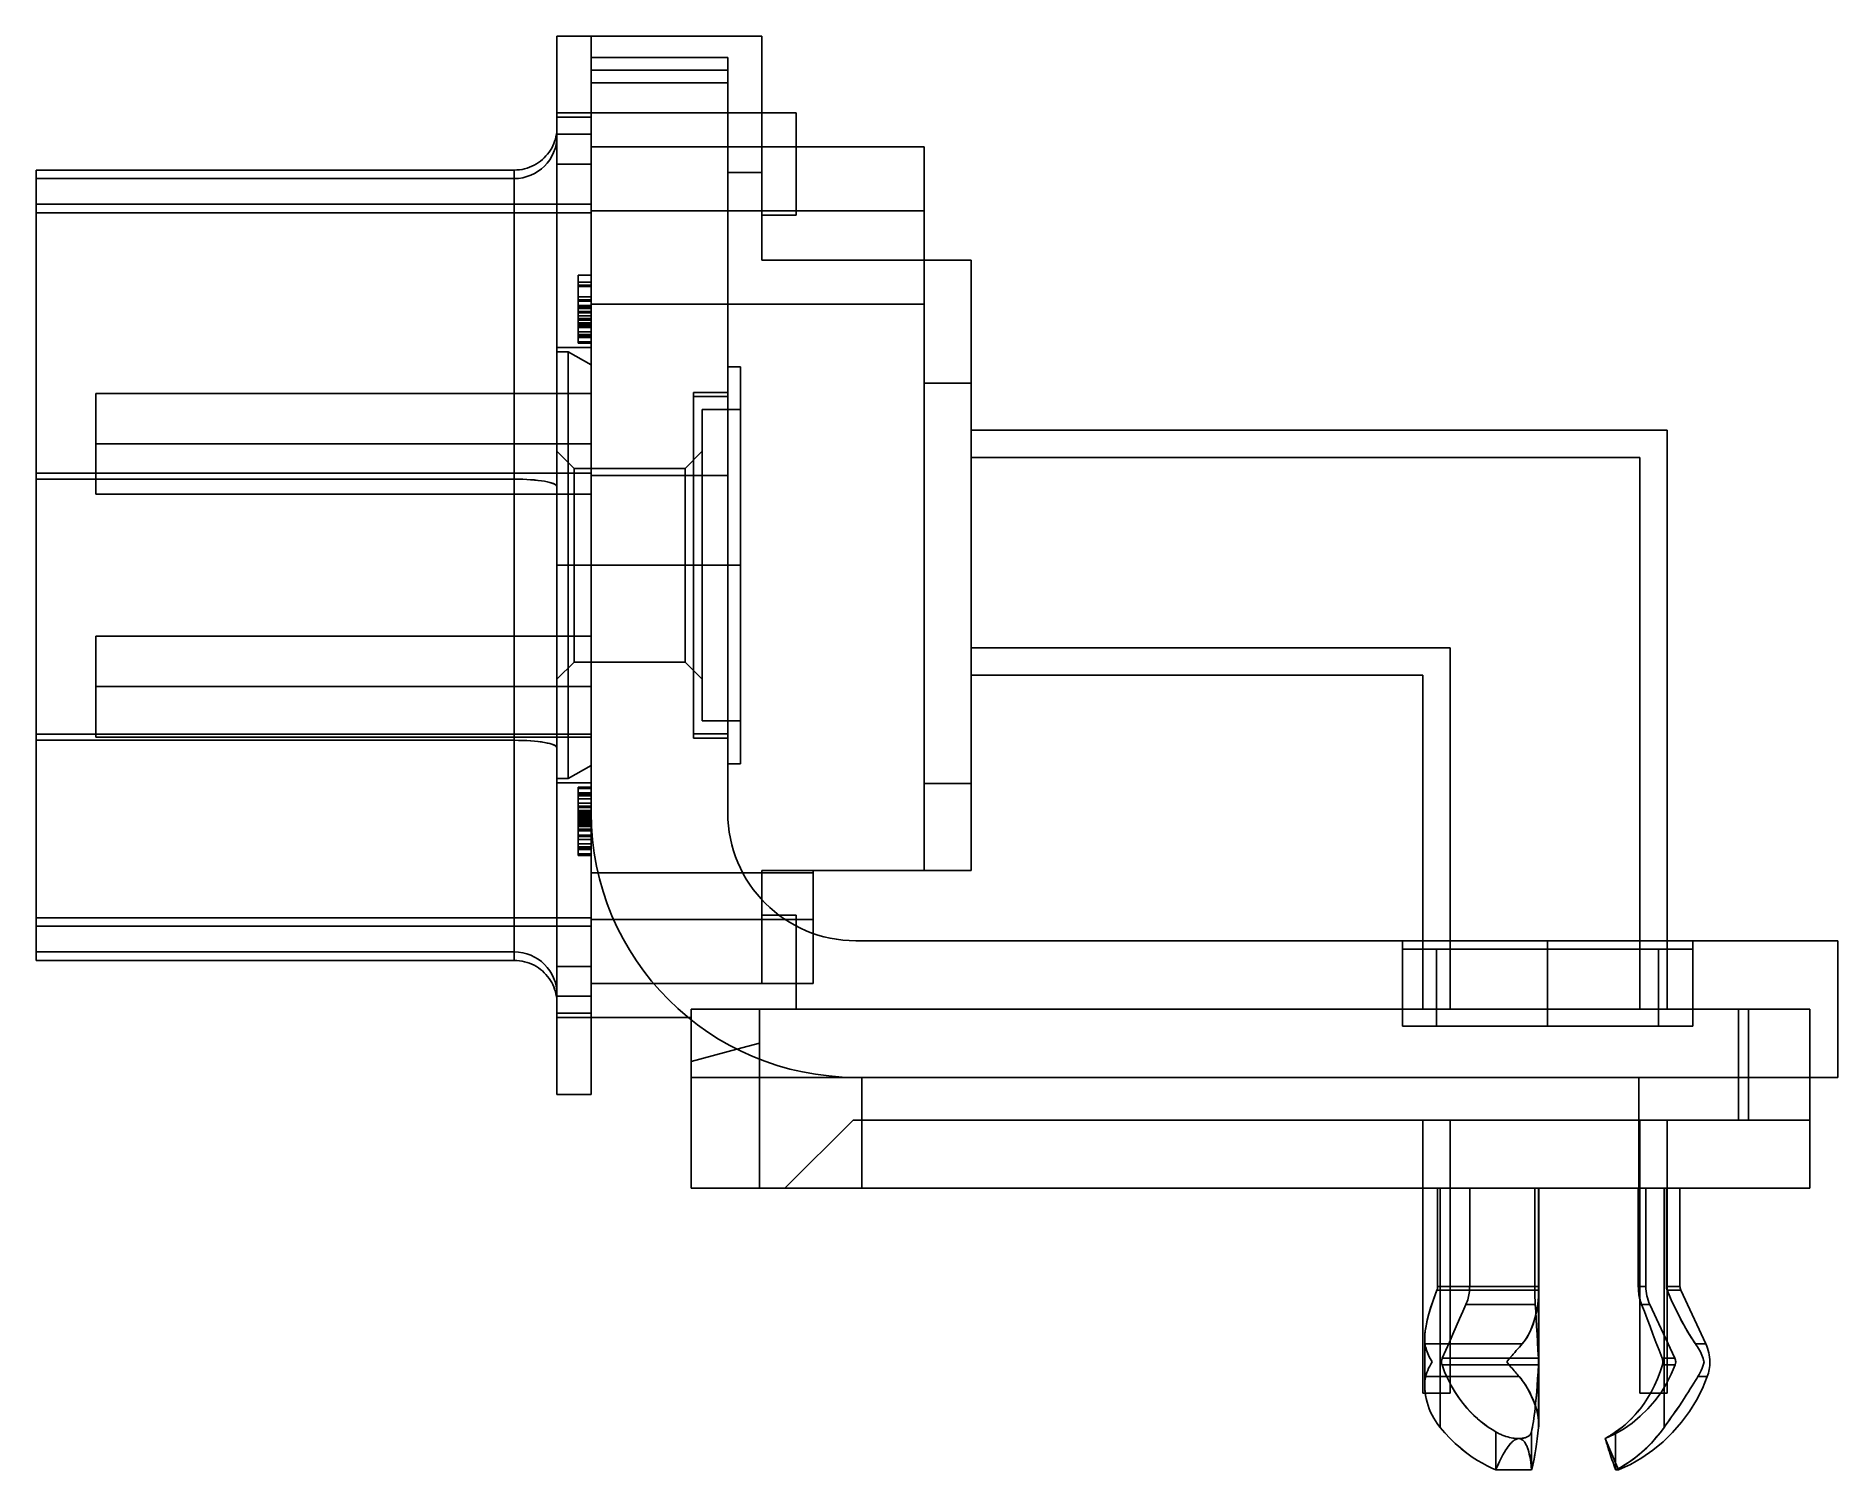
# Model space of a CAD drawing. Header units: millimetres. Extents: x 0 to 21.1, y -10.6 to 6.2.
import ezdxf

# ---------------------------------------------------------------- set-up
doc = ezdxf.new("R2010")
doc.units = ezdxf.units.MM
doc.layers.add('MAIN-1', color=7, linetype='Continuous')
doc.layers.add('MAIN-2', color=7, linetype='Continuous')

# ---------------------------------------------------------------- blocks, each defined once
blk = doc.blocks.new('D-Sub9 1.338168-2 right side')
at = {"layer": 'MAIN-1'}
for p, q in [((-11.6, 12), (-11.6, 13.5)), ((-11.6, 13.5), (-11.2, 13.5)), ((-11.2, 12), (-11.2, 13.5)), ((-11.2, 13.5), (-9.2, 13.5)), ((-9.2, 11.9), (-9.2, 13.5)), ((-11.2, 13.25), (-9.6, 13.25)), ((-9.6, 8.35), (-9.6, 13.25)), ((-8.8, 12.6), (-9.2, 12.6)), ((-8.8, 12.2), (-8.8, 12.6)), ((-11.649, 12.213), (-11.638, 12.239)), ((-11.638, 12.239), (-11.628, 12.266)), ((-11.628, 12.266), (-11.619, 12.293)), ((-11.619, 12.293), (-11.612, 12.32)), ((-11.612, 12.32), (-11.607, 12.347)), ((-11.607, 12.347), (-11.603, 12.375)), ((-11.603, 12.375), (-11.601, 12.402)), ((-11.601, 12.402), (-11.6, 12.43)), ((-11.817, 12.018), (-11.793, 12.035)), ((-11.793, 12.035), (-11.77, 12.054)), ((-11.77, 12.054), (-11.749, 12.074)), ((-11.749, 12.074), (-11.729, 12.095)), ((-11.729, 12.095), (-11.71, 12.117)), ((-11.71, 12.117), (-11.693, 12.14)), ((-11.693, 12.14), (-11.677, 12.164)), ((-11.677, 12.164), (-11.662, 12.188)), ((-11.662, 12.188), (-11.649, 12.213)), ((-9.2, 12.2), (-7.3, 12.2)), ((-7.3, 12.2), (-7.3, 10.63)), ((-17.7, 11.93), (-12.1, 11.93)), ((-17.7, 11.83), (-17.7, 11.93)), ((-17.7, 8.83), (-17.7, 11.83)), ((-17.7, 11.83), (-12.1, 11.83)), ((-12.1, 11.93), (-12.069, 11.931)), ((-12.1, 11.93), (-12.1, 11.83)), ((-12.1, 11.83), (-12.1, 8.83)), ((-12.069, 11.931), (-12.039, 11.934)), ((-12.039, 11.934), (-12.009, 11.938)), ((-12.009, 11.938), (-11.979, 11.945)), ((-11.979, 11.945), (-11.95, 11.953)), ((-11.95, 11.953), (-11.922, 11.963)), ((-11.922, 11.963), (-11.894, 11.974)), ((-11.894, 11.974), (-11.867, 11.987)), ((-11.867, 11.987), (-11.841, 12.002)), ((-11.841, 12.002), (-11.817, 12.018)), ((-11.6, 2.6), (-11.6, 12)), ((-11.6, 12), (-11.2, 12)), ((-11.2, 8.917), (-11.2, 12)), ((-9.6, 11.9), (-9.2, 11.9)), ((-7.3, 10.875), (-6.75, 10.875)), ((-6.75, 10.875), (-6.75, 9.645)), ((-7.3, 10.63), (-7.3, 10.357)), ((-9.6, 10.357), (-7.3, 10.357)), ((-7.3, 10.357), (-7.3, 3.725)), ((-9.45, 9.625), (-9.6, 9.625)), ((-9.45, 7.3), (-9.45, 9.625)), ((-6.75, 9.645), (-6.75, 9.431)), ((-7.3, 9.431), (-6.75, 9.431)), ((-6.75, 9.431), (-6.75, 4.741)), ((-11.2, 8.35), (-11.2, 8.917)), ((1.4, 8.883), (-6.75, 8.883)), ((1.4, 2.9), (1.4, 8.883)), ((-17.7, 8.309), (-17.7, 8.83)), ((-12.1, 8.83), (-12.1, 8.309)), ((-6.75, 8.562), (1.08, 8.562)), ((1.08, 8.562), (1.08, 2.9)), ((-17.7, 8.309), (-12.1, 8.309)), ((-17.7, 5.249), (-17.7, 8.309)), ((-12.1, 8.309), (-12.1, 5.249)), ((-11.2, 4.4), (-11.2, 8.35)), ((-11.2, 8.35), (-9.6, 8.35)), ((-9.6, 4.4), (-9.6, 8.35)), ((-11.6, 7.3), (-11.4, 7.3)), ((-9.6, 7.3), (-9.9, 7.3)), ((-9.6, 7.3), (-9.45, 7.3)), ((-9.45, 7.3), (-9.45, 4.975)), ((-1.14, 6.332), (-6.75, 6.332)), ((-1.14, 2.9), (-1.14, 6.332)), ((-6.75, 6.012), (-1.46, 6.012)), ((-1.46, 6.012), (-1.46, 2.9)), ((-17.7, 5.249), (-12.1, 5.249)), ((-17.7, 2.77), (-17.7, 5.249)), ((-12.1, 2.77), (-12.1, 5.249)), ((-9.45, 4.975), (-9.6, 4.975)), ((-7.3, 4.741), (-6.75, 4.741)), ((-6.75, 4.741), (-6.75, 3.725)), ((-11.2, 4.513), (-11.35, 4.513)), ((-11.2, 4.274), (-11.35, 4.274)), ((-11.2, 2.6), (-11.2, 4.4)), ((-11.2, 4.189), (-11.35, 4.189)), ((-11.2, 4.087), (-11.35, 4.087)), ((-11.2, 3.697), (-11.119, 3.697)), ((-9.425, 3.697), (-8.6, 3.697)), ((-8.6, 3.697), (-8.6, 3.725)), ((-7.3, 3.725), (-8.6, 3.725)), ((-8.6, 3.697), (-8.6, 2.986)), ((-7.3, 3.725), (-6.75, 3.725)), ((-17.7, 2.77), (-12.1, 2.77)), ((-17.7, 2.67), (-17.7, 2.77)), ((-12.1, 2.77), (-12.1, 2.67)), ((3.4, 2.9), (-8.1, 2.9)), ((3.4, 1.3), (3.4, 2.9)), ((-17.7, 2.67), (-12.1, 2.67)), ((-12.1, 2.67), (-12.069, 2.669)), ((-12.069, 2.669), (-12.039, 2.666)), ((-12.039, 2.666), (-12.009, 2.662)), ((-12.009, 2.662), (-11.979, 2.655)), ((-11.979, 2.655), (-11.95, 2.647)), ((-11.95, 2.647), (-11.922, 2.637)), ((-11.922, 2.637), (-11.894, 2.626)), ((-11.894, 2.626), (-11.867, 2.613)), ((-11.867, 2.613), (-11.841, 2.598)), ((-11.841, 2.598), (-11.817, 2.582)), ((-11.817, 2.582), (-11.793, 2.565)), ((-11.793, 2.565), (-11.77, 2.546)), ((-11.77, 2.546), (-11.749, 2.526)), ((-11.6, 1.1), (-11.6, 2.6)), ((-11.6, 2.6), (-11.2, 2.6)), ((-11.2, 1.1), (-11.2, 2.6)), ((-11.749, 2.526), (-11.729, 2.505)), ((-11.729, 2.505), (-11.71, 2.483)), ((-11.71, 2.483), (-11.693, 2.46)), ((-11.693, 2.46), (-11.677, 2.436)), ((-11.677, 2.436), (-11.662, 2.412)), ((-11.662, 2.412), (-11.649, 2.387)), ((-11.649, 2.387), (-11.638, 2.361)), ((-11.638, 2.361), (-11.628, 2.334)), ((-11.628, 2.334), (-11.619, 2.307)), ((-11.2, 2.4), (-10.469, 2.4)), ((-11.619, 2.307), (-11.612, 2.28)), ((-11.612, 2.28), (-11.607, 2.253)), ((-11.607, 2.253), (-11.603, 2.225)), ((-11.603, 2.225), (-11.601, 2.198)), ((-11.601, 2.198), (-11.6, 2.17)), ((-11.2, 2), (-10.062, 2)), ((-10.03, 1.486), (-10.03, 1.974)), ((-9.492, 1.63), (-10.03, 1.486)), ((-10.03, 1.486), (-10.03, 1.3)), ((-10.03, 1.3), (-10.03, 0)), ((-8.1, 1.3), (-10.03, 1.3)), ((3.4, 1.3), (-8.1, 1.3)), ((-8.03, 1.3), (-8.03, 0)), ((1.07, 1.3), (1.07, 0)), ((3.07, 1.3), (3.07, 0)), ((-11.6, 1.1), (-11.2, 1.1)), ((-8.03, 0), (-10.03, 0)), ((1.07, 0), (-8.03, 0)), ((-1.46, 0), (-1.46, -2.4)), ((-1.288, 0), (-1.288, -1.15)), ((-0.103, 0), (-0.103, -1.15)), ((1.062, 0), (1.062, -1.15)), ((3.07, 0), (1.07, 0)), ((1.363, 0), (1.363, -2.803)), ((1.391, 0), (1.391, -1.15)), ((1.55, -1.15), (1.55, 0)), ((-1.345, -1.326), (-1.322, -1.26)), ((-1.296, -1.192), (-1.333, -1.291)), ((-1.322, -1.26), (-1.296, -1.192)), ((-1.294, -1.189), (-1.296, -1.192)), ((-0.103, -1.192), (-1.296, -1.192)), ((-1.293, -1.185), (-1.294, -1.189)), ((-1.292, -1.181), (-1.293, -1.185)), ((-1.291, -1.177), (-1.292, -1.181)), ((-1.29, -1.174), (-1.291, -1.177)), ((-1.289, -1.17), (-1.29, -1.174)), ((-1.288, -1.162), (-1.289, -1.166)), ((-1.289, -1.166), (-1.289, -1.17)), ((-0.103, -1.15), (-1.288, -1.15)), ((-1.288, -1.15), (-1.288, -1.154)), ((-1.288, -1.154), (-1.288, -1.158)), ((-1.288, -1.158), (-1.288, -1.162)), ((-0.103, -1.192), (-0.107, -1.279)), ((-0.103, -1.153), (-0.103, -1.15)), ((-0.103, -1.156), (-0.103, -1.153)), ((-0.103, -1.159), (-0.103, -1.156)), ((-0.103, -1.163), (-0.103, -1.159)), ((-0.103, -1.166), (-0.103, -1.163)), ((-0.103, -1.169), (-0.103, -1.166)), ((-0.103, -1.173), (-0.103, -1.169)), ((-0.103, -1.17), (-0.103, -1.169)), ((-0.103, -1.169), (-0.103, -1.169)), ((-0.103, -2.761), (-0.103, -1.169)), ((-0.103, -1.171), (-0.103, -1.17)), ((-0.103, -1.17), (-0.103, -1.17)), ((-0.103, -1.172), (-0.103, -1.171)), ((-0.103, -1.171), (-0.103, -1.171)), ((-0.103, -1.177), (-0.103, -1.173)), ((-0.103, -1.181), (-0.103, -1.177)), ((-0.103, -1.185), (-0.103, -1.181)), ((-0.103, -1.188), (-0.103, -1.185)), ((-0.103, -1.192), (-0.103, -1.188)), ((1.063, -1.17), (1.062, -1.15)), ((1.064, -1.189), (1.063, -1.17)), ((1.065, -1.209), (1.064, -1.189)), ((1.068, -1.229), (1.065, -1.209)), ((1.07, -1.248), (1.068, -1.229)), ((1.074, -1.268), (1.07, -1.248)), ((1.391, -1.15), (1.391, -1.154)), ((1.55, -1.15), (1.391, -1.15)), ((1.391, -1.154), (1.391, -1.158)), ((1.391, -1.158), (1.392, -1.162)), ((1.392, -1.162), (1.392, -1.166)), ((1.392, -1.166), (1.393, -1.17)), ((1.393, -1.17), (1.393, -1.174)), ((1.393, -1.174), (1.394, -1.177)), ((1.394, -1.177), (1.395, -1.181)), ((1.395, -1.181), (1.396, -1.185)), ((1.396, -1.185), (1.398, -1.189)), ((1.398, -1.189), (1.399, -1.192)), ((1.423, -1.25), (1.399, -1.192)), ((1.399, -1.192), (1.559, -1.192)), ((1.448, -1.306), (1.423, -1.25)), ((1.853, -1.822), (1.559, -1.192)), ((-1.39, -1.469), (-1.409, -1.545)), ((-1.398, -1.499), (-1.383, -1.445)), ((-1.365, -1.385), (-1.39, -1.469)), ((-1.383, -1.445), (-1.366, -1.388)), ((-1.366, -1.388), (-1.345, -1.326)), ((-1.333, -1.291), (-1.365, -1.385)), ((-0.129, -1.44), (-0.145, -1.51)), ((-0.116, -1.363), (-0.129, -1.44)), ((-0.107, -1.279), (-0.116, -1.363)), ((1.078, -1.287), (1.074, -1.268)), ((1.083, -1.306), (1.078, -1.287)), ((1.08, -1.294), (1.08, -2.4)), ((1.088, -1.325), (1.083, -1.306)), ((1.094, -1.343), (1.088, -1.325)), ((1.101, -1.361), (1.094, -1.343)), ((1.101, -1.361), (1.133, -1.445)), ((1.133, -1.445), (1.166, -1.531)), ((1.473, -1.36), (1.448, -1.306)), ((1.497, -1.411), (1.473, -1.36)), ((1.52, -1.459), (1.497, -1.411)), ((1.543, -1.503), (1.52, -1.459)), ((-1.432, -1.669), (-1.438, -1.72)), ((-1.436, -1.705), (-1.433, -1.671)), ((-1.433, -1.671), (-1.427, -1.633)), ((-1.423, -1.611), (-1.432, -1.669)), ((-1.427, -1.633), (-1.42, -1.593)), ((-1.409, -1.545), (-1.423, -1.611)), ((-1.42, -1.593), (-1.41, -1.549)), ((-1.41, -1.549), (-1.398, -1.499)), ((-0.205, -1.678), (-0.227, -1.721)), ((-0.183, -1.627), (-0.205, -1.678)), ((-0.164, -1.573), (-0.183, -1.627)), ((-0.145, -1.51), (-0.164, -1.573)), ((1.166, -1.531), (1.2, -1.619)), ((1.2, -1.619), (1.234, -1.709)), ((1.57, -1.555), (1.543, -1.503)), ((1.57, -1.555), (1.543, -1.503)), ((1.594, -1.6), (1.57, -1.555)), ((1.594, -1.6), (1.57, -1.555)), ((1.618, -1.641), (1.594, -1.6)), ((1.618, -1.641), (1.594, -1.6)), ((1.64, -1.68), (1.618, -1.641)), ((1.64, -1.68), (1.618, -1.641)), ((1.661, -1.714), (1.64, -1.68)), ((1.661, -1.714), (1.64, -1.68)), ((-1.439, -1.735), (-1.436, -1.705)), ((-1.438, -1.72), (-1.439, -1.764)), ((-1.439, -1.764), (-1.439, -1.735)), ((-1.439, -1.775), (-1.439, -1.764)), ((-1.439, -2.315), (-1.439, -1.764)), ((-1.439, -1.786), (-1.439, -1.775)), ((-1.438, -1.796), (-1.439, -1.786)), ((-1.437, -1.805), (-1.438, -1.796)), ((-1.436, -1.814), (-1.437, -1.805)), ((-1.435, -1.822), (-1.436, -1.814)), ((-1.435, -1.822), (-1.432, -1.84)), ((-0.297, -1.822), (-1.435, -1.822)), ((-1.432, -1.84), (-1.428, -1.858)), ((-1.428, -1.858), (-1.423, -1.876)), ((-1.423, -1.876), (-1.418, -1.895)), ((-1.418, -1.895), (-1.411, -1.914)), ((-0.367, -1.901), (-0.349, -1.881)), ((-0.349, -1.881), (-0.331, -1.861)), ((-0.331, -1.861), (-0.314, -1.841)), ((-0.314, -1.841), (-0.297, -1.822)), ((-0.275, -1.795), (-0.297, -1.822)), ((-0.251, -1.76), (-0.275, -1.795)), ((-0.227, -1.721), (-0.251, -1.76)), ((1.234, -1.709), (1.269, -1.801)), ((1.269, -1.801), (1.305, -1.895)), ((1.305, -1.895), (1.342, -1.991)), ((1.68, -1.744), (1.661, -1.714)), ((1.68, -1.744), (1.661, -1.714)), ((1.699, -1.774), (1.68, -1.744)), ((1.699, -1.774), (1.68, -1.744)), ((1.717, -1.8), (1.699, -1.774)), ((1.717, -1.8), (1.699, -1.774)), ((1.733, -1.822), (1.717, -1.8)), ((1.733, -1.822), (1.717, -1.8)), ((1.733, -1.822), (1.745, -1.84)), ((1.733, -1.822), (1.853, -1.822)), ((1.745, -1.84), (1.757, -1.858)), ((1.757, -1.858), (1.768, -1.876)), ((1.768, -1.876), (1.779, -1.895)), ((1.779, -1.895), (1.789, -1.914)), ((-1.411, -1.914), (-1.403, -1.934)), ((-1.403, -1.934), (-1.395, -1.953)), ((-1.393, -2.109), (-1.403, -2.134)), ((-1.395, -1.953), (-1.386, -1.973)), ((-1.381, -2.084), (-1.393, -2.109)), ((-1.386, -1.973), (-1.375, -1.993)), ((-1.367, -2.059), (-1.381, -2.084)), ((-1.375, -1.993), (-1.365, -2.013)), ((-1.353, -2.034), (-1.367, -2.059)), ((-1.365, -2.013), (-1.353, -2.034)), ((-0.479, -2.034), (-0.466, -2.018)), ((-0.466, -2.049), (-0.479, -2.034)), ((-0.466, -2.018), (-0.454, -2.003)), ((-0.454, -2.064), (-0.466, -2.049)), ((-0.454, -2.003), (-0.441, -1.988)), ((-0.441, -2.079), (-0.454, -2.064)), ((-0.441, -1.988), (-0.429, -1.973)), ((-0.429, -2.094), (-0.441, -2.079)), ((-0.429, -1.973), (-0.416, -1.958)), ((-0.416, -2.109), (-0.429, -2.094)), ((-0.416, -1.958), (-0.403, -1.944)), ((-0.403, -2.124), (-0.416, -2.109)), ((-0.403, -1.944), (-0.385, -1.922)), ((-0.385, -1.922), (-0.367, -1.901)), ((1.318, -2.15), (1.344, -2.068)), ((1.343, -1.995), (1.342, -1.991)), ((1.344, -1.999), (1.343, -1.995)), ((1.346, -2.004), (1.344, -1.999)), ((1.344, -2.068), (1.346, -2.062)), ((1.347, -2.008), (1.346, -2.004)), ((1.346, -2.062), (1.347, -2.057)), ((1.347, -2.012), (1.347, -2.008)), ((1.348, -2.016), (1.347, -2.012)), ((1.347, -2.057), (1.348, -2.051)), ((1.349, -2.021), (1.348, -2.016)), ((1.348, -2.051), (1.349, -2.045)), ((1.349, -2.025), (1.349, -2.021)), ((1.349, -2.029), (1.349, -2.025)), ((1.349, -2.034), (1.349, -2.029)), ((1.349, -2.039), (1.349, -2.034)), ((1.349, -2.045), (1.349, -2.039)), ((1.789, -1.914), (1.798, -1.934)), ((1.798, -1.934), (1.806, -1.953)), ((1.808, -2.109), (1.798, -2.134)), ((1.806, -1.953), (1.814, -1.973)), ((1.818, -2.084), (1.808, -2.109)), ((1.814, -1.973), (1.821, -1.993)), ((1.825, -2.059), (1.818, -2.084)), ((1.821, -1.993), (1.827, -2.013)), ((1.832, -2.034), (1.825, -2.059)), ((1.827, -2.013), (1.832, -2.034)), ((-1.438, -2.274), (-1.439, -2.294)), ((-1.439, -2.294), (-1.439, -2.316)), ((-1.439, -2.316), (-1.438, -2.349)), ((-1.439, -2.342), (-1.439, -2.316)), ((-1.436, -2.255), (-1.438, -2.274)), ((-1.434, -2.237), (-1.436, -2.255)), ((-1.431, -2.22), (-1.434, -2.237)), ((-1.427, -2.205), (-1.431, -2.22)), ((-1.421, -2.182), (-1.427, -2.205)), ((-0.332, -2.205), (-1.427, -2.205)), ((-1.413, -2.158), (-1.421, -2.182)), ((-1.403, -2.134), (-1.413, -2.158)), ((-0.391, -2.138), (-0.403, -2.124)), ((-0.379, -2.151), (-0.391, -2.138)), ((-0.367, -2.165), (-0.379, -2.151)), ((-0.356, -2.179), (-0.367, -2.165)), ((-0.344, -2.192), (-0.356, -2.179)), ((-0.332, -2.205), (-0.344, -2.192)), ((-0.309, -2.233), (-0.332, -2.205)), ((-0.285, -2.266), (-0.309, -2.233)), ((-0.26, -2.304), (-0.285, -2.266)), ((-0.235, -2.345), (-0.26, -2.304)), ((1.211, -2.388), (1.25, -2.312)), ((1.25, -2.312), (1.286, -2.232)), ((1.286, -2.232), (1.318, -2.15)), ((1.693, -2.314), (1.671, -2.349)), ((1.693, -2.314), (1.671, -2.349)), ((1.712, -2.282), (1.693, -2.314)), ((1.712, -2.282), (1.693, -2.314)), ((1.73, -2.253), (1.712, -2.282)), ((1.73, -2.253), (1.712, -2.282)), ((1.746, -2.227), (1.73, -2.253)), ((1.746, -2.227), (1.73, -2.253)), ((1.76, -2.205), (1.746, -2.227)), ((1.76, -2.205), (1.746, -2.227)), ((1.773, -2.182), (1.76, -2.205)), ((1.87, -2.205), (1.76, -2.205)), ((1.786, -2.158), (1.773, -2.182)), ((1.798, -2.134), (1.786, -2.158)), ((1.87, -2.205), (1.812, -2.346)), ((-1.46, -2.4), (-1.434, -2.4)), ((-1.437, -2.37), (-1.439, -2.342)), ((-1.438, -2.349), (-1.435, -2.384)), ((-1.434, -2.4), (-1.437, -2.37)), ((-1.435, -2.384), (-1.43, -2.422)), ((-1.429, -2.431), (-1.434, -2.4)), ((-1.43, -2.422), (-1.422, -2.463)), ((-1.422, -2.464), (-1.429, -2.431)), ((-1.422, -2.463), (-1.412, -2.504)), ((-1.414, -2.498), (-1.422, -2.464)), ((-1.412, -2.504), (-1.4, -2.545)), ((-0.21, -2.39), (-0.235, -2.345)), ((-0.187, -2.438), (-0.21, -2.39)), ((-0.165, -2.488), (-0.187, -2.438)), ((-0.146, -2.539), (-0.165, -2.488)), ((1.08, -2.4), (1.205, -2.4)), ((1.09, -2.574), (1.13, -2.52)), ((1.13, -2.52), (1.171, -2.457)), ((1.171, -2.457), (1.211, -2.388)), ((1.571, -2.505), (1.543, -2.547)), ((1.571, -2.505), (1.543, -2.547)), ((1.598, -2.464), (1.571, -2.505)), ((1.598, -2.464), (1.571, -2.505)), ((1.624, -2.424), (1.598, -2.464)), ((1.624, -2.424), (1.598, -2.464)), ((1.648, -2.385), (1.624, -2.424)), ((1.648, -2.385), (1.624, -2.424)), ((1.671, -2.349), (1.648, -2.385)), ((1.671, -2.349), (1.648, -2.385)), ((1.742, -2.483), (1.66, -2.615)), ((1.812, -2.346), (1.742, -2.483)), ((-1.4, -2.545), (-1.386, -2.583)), ((-1.386, -2.583), (-1.37, -2.621)), ((-1.37, -2.621), (-1.352, -2.657)), ((-1.352, -2.657), (-1.334, -2.692)), ((-1.334, -2.692), (-1.314, -2.725)), ((-1.314, -2.725), (-1.294, -2.755)), ((-0.13, -2.589), (-0.146, -2.539)), ((-0.118, -2.638), (-0.13, -2.589)), ((-0.109, -2.684), (-0.118, -2.638)), ((-0.105, -2.726), (-0.109, -2.684)), ((-0.103, -2.763), (-0.105, -2.726)), ((0.911, -2.766), (0.947, -2.733)), ((0.947, -2.733), (0.982, -2.699)), ((0.982, -2.699), (1.017, -2.662)), ((1.017, -2.662), (1.053, -2.621)), ((1.053, -2.621), (1.09, -2.574)), ((1.412, -2.734), (1.386, -2.771)), ((1.441, -2.692), (1.412, -2.734)), ((1.474, -2.647), (1.441, -2.692)), ((1.568, -2.741), (1.464, -2.86)), ((1.508, -2.598), (1.474, -2.647)), ((1.543, -2.547), (1.508, -2.598)), ((1.66, -2.615), (1.568, -2.741)), ((-1.294, -2.755), (-1.275, -2.781)), ((-1.275, -2.781), (-1.257, -2.803)), ((-1.257, -2.803), (-1.203, -2.866)), ((-1.204, -2.866), (-1.257, -2.803)), ((-1.144, -2.929), (-1.204, -2.866)), ((-1.203, -2.866), (-1.142, -2.931)), ((-1.082, -2.989), (-1.144, -2.929)), ((-1.142, -2.931), (-1.077, -2.993)), ((-0.13, -2.999), (-0.121, -2.937)), ((-0.121, -2.937), (-0.113, -2.869)), ((-0.113, -2.869), (-0.105, -2.803)), ((-0.105, -2.797), (-0.104, -2.79)), ((-0.105, -2.803), (-0.105, -2.797)), ((-0.104, -2.777), (-0.103, -2.77)), ((-0.104, -2.784), (-0.104, -2.777)), ((-0.104, -2.79), (-0.104, -2.784)), ((-0.103, -2.762), (-0.103, -2.761)), ((-0.103, -2.761), (-0.103, -2.761)), ((-0.103, -2.762), (-0.103, -2.762)), ((-0.103, -2.762), (-0.103, -2.762)), ((-0.103, -2.762), (-0.103, -2.763)), ((-0.103, -2.763), (-0.103, -2.762)), ((-0.103, -2.762), (-0.103, -2.762)), ((-0.103, -2.762), (-0.103, -2.762)), ((-0.103, -2.763), (-0.103, -2.763)), ((-0.103, -2.763), (-0.103, -2.763)), ((-0.103, -2.763), (-0.103, -2.763)), ((-0.103, -2.77), (-0.103, -2.763)), ((-0.103, -2.763), (-0.103, -2.763)), ((0.675, -2.932), (0.676, -2.931)), ((0.675, -2.933), (0.675, -2.932)), ((0.675, -2.932), (0.675, -2.932)), ((0.675, -2.932), (0.675, -2.933)), ((0.675, -2.932), (0.675, -2.932)), ((0.676, -2.932), (0.675, -2.932)), ((0.675, -2.932), (0.675, -2.932)), ((0.676, -2.935), (0.675, -2.933)), ((0.675, -2.933), (0.675, -2.933)), ((0.675, -2.933), (0.675, -2.934)), ((0.675, -2.934), (0.676, -2.935)), ((0.676, -2.931), (0.678, -2.931)), ((0.677, -2.931), (0.676, -2.932)), ((0.677, -2.939), (0.676, -2.935)), ((0.676, -2.935), (0.676, -2.936)), ((0.678, -2.93), (0.677, -2.931)), ((0.678, -2.944), (0.677, -2.939)), ((0.678, -2.931), (0.68, -2.929)), ((0.68, -2.929), (0.678, -2.93)), ((0.681, -2.951), (0.678, -2.944)), ((0.68, -2.929), (0.683, -2.927)), ((0.682, -2.928), (0.68, -2.929)), ((0.68, -2.949), (0.68, -2.949)), ((0.68, -2.949), (0.68, -2.949)), ((0.68, -2.949), (0.68, -2.949)), ((0.68, -2.949), (0.68, -2.949)), ((0.68, -2.949), (0.68, -2.949)), ((0.68, -2.949), (0.68, -2.949)), ((0.684, -2.961), (0.681, -2.951)), ((0.683, -2.927), (0.686, -2.925)), ((0.686, -2.925), (0.69, -2.923)), ((0.69, -2.923), (0.695, -2.92)), ((0.695, -2.92), (0.7, -2.917)), ((0.7, -2.917), (0.705, -2.913)), ((0.705, -2.913), (0.712, -2.909)), ((0.712, -2.909), (0.719, -2.905)), ((0.719, -2.905), (0.727, -2.9)), ((0.727, -2.9), (0.736, -2.894)), ((0.736, -2.894), (0.745, -2.888)), ((0.745, -2.888), (0.756, -2.881)), ((0.756, -2.881), (0.768, -2.873)), ((0.768, -2.873), (0.781, -2.864)), ((0.781, -2.864), (0.795, -2.855)), ((0.795, -2.855), (0.834, -2.827)), ((0.795, -2.855), (0.795, -3.296)), ((0.834, -2.827), (0.873, -2.797)), ((0.873, -2.797), (0.911, -2.766)), ((1.277, -2.913), (1.232, -2.966)), ((1.321, -2.859), (1.277, -2.913)), ((1.363, -2.803), (1.321, -2.859)), ((1.464, -2.86), (1.352, -2.969)), ((1.386, -2.771), (1.363, -2.803)), ((-1.021, -3.042), (-1.082, -2.989)), ((-1.077, -2.993), (-1.011, -3.051)), ((-0.966, -3.087), (-1.021, -3.042)), ((-1.011, -3.051), (-0.946, -3.102)), ((-0.914, -3.125), (-0.966, -3.087)), ((-0.946, -3.102), (-0.882, -3.148)), ((-0.882, -3.148), (-0.821, -3.187)), ((-0.155, -3.154), (-0.161, -3.186)), ((-0.159, -3.174), (-0.152, -3.138)), ((-0.149, -3.119), (-0.155, -3.154)), ((-0.152, -3.138), (-0.145, -3.099)), ((-0.145, -3.099), (-0.138, -3.054)), ((-0.138, -3.054), (-0.13, -2.999)), ((0.687, -2.972), (0.684, -2.961)), ((0.691, -2.985), (0.687, -2.972)), ((0.696, -3.001), (0.691, -2.985)), ((0.701, -3.019), (0.696, -3.001)), ((0.708, -3.039), (0.701, -3.019)), ((0.715, -3.062), (0.708, -3.039)), ((0.723, -3.087), (0.715, -3.062)), ((0.732, -3.114), (0.723, -3.087)), ((0.742, -3.144), (0.732, -3.114)), ((0.753, -3.177), (0.742, -3.144)), ((1.103, -3.158), (0.97, -3.235)), ((1.032, -3.151), (0.974, -3.194)), ((1.085, -3.107), (1.032, -3.151)), ((1.136, -3.062), (1.085, -3.107)), ((1.231, -3.069), (1.103, -3.158)), ((1.185, -3.015), (1.136, -3.062)), ((1.232, -2.966), (1.185, -3.015)), ((1.352, -2.969), (1.231, -3.069)), ((-0.821, -3.187), (-0.762, -3.222)), ((-0.762, -3.222), (-0.707, -3.252)), ((-0.707, -3.252), (-0.655, -3.278)), ((-0.655, -3.278), (-0.607, -3.3)), ((-0.189, -3.3), (-0.607, -3.3)), ((-0.189, -3.3), (-0.182, -3.272)), ((-0.182, -3.275), (-0.189, -3.3)), ((-0.182, -3.272), (-0.174, -3.242)), ((-0.175, -3.247), (-0.182, -3.275)), ((-0.168, -3.217), (-0.175, -3.247)), ((-0.174, -3.242), (-0.166, -3.209)), ((-0.161, -3.186), (-0.168, -3.217)), ((-0.166, -3.209), (-0.159, -3.174)), ((0.766, -3.213), (0.753, -3.177)), ((0.78, -3.253), (0.766, -3.213)), ((0.795, -3.296), (0.78, -3.253)), ((0.795, -3.296), (0.795, -3.297)), ((0.795, -3.297), (0.796, -3.297)), ((0.796, -3.297), (0.796, -3.298)), ((0.796, -3.298), (0.796, -3.298)), ((0.796, -3.298), (0.796, -3.299)), ((0.796, -3.299), (0.796, -3.299)), ((0.796, -3.299), (0.797, -3.3)), ((0.852, -3.27), (0.797, -3.3)), ((0.797, -3.3), (0.832, -3.3)), ((0.97, -3.235), (0.832, -3.3)), ((0.912, -3.235), (0.852, -3.27)), ((0.974, -3.194), (0.912, -3.235))]:
    blk.add_line(p, q, dxfattribs=at)
for centre, radius, start, end in [((-12.1, 12.33), 0.5, 270, 0), ((-8.1, 4.4), 3.1, 180, 270), ((-8.1, 4.4), 1.5, 180, 270), ((-12.1, 2.27), 0.5, 0, 90), ((1.65, -1.15), 0.1, 180, 205), ((1.4, -2.034), 0.5, 0, 25), ((1.4, -2.034), 0.5, 339.9289, 0)]:
    blk.add_arc(centre, radius, start, end, dxfattribs=at)
for centre in [(-12.1, 8.222), (-12.1, 5.162)]:
    blk.add_ellipse(centre, major_axis=(-0.5, 0), ratio=0.173648, start_param=-3.141593, end_param=-1.570796, dxfattribs=at)
at = {"layer": 'MAIN-2'}
for p, q in [((-11.6, 13.5), (-11.6, 13.5)), ((-11.6, 13.5), (-11.6, 13.5)), ((-11.6, 13.5), (-11.6, 13.5)), ((-11.2, 13.5), (-11.2, 13.5)), ((-11.2, 13.5), (-11.2, 13.5)), ((-11.2, 13.5), (-11.2, 13.5)), ((-11.2, 13.5), (-11.2, 13.5)), ((-11.2, 13.5), (-11.2, 13.5)), ((-9.2, 13.5), (-9.2, 13.5)), ((-9.2, 13.5), (-9.2, 13.5)), ((-11.2, 13.25), (-11.2, 13.25)), ((-11.2, 13.25), (-11.2, 13.25)), ((-11.2, 13.25), (-11.2, 13.25)), ((-11.2, 13.25), (-11.2, 13.25)), ((-11.2, 13.1), (-11.2, 13.1)), ((-11.2, 13.1), (-11.2, 13.1)), ((-11.2, 13.1), (-9.6, 13.1)), ((-9.6, 13.25), (-9.6, 13.25)), ((-9.6, 13.25), (-9.6, 13.25)), ((-9.6, 13.25), (-9.6, 13.25)), ((-9.6, 13.25), (-9.6, 13.25)), ((-9.6, 13.1), (-9.6, 13.1)), ((-9.6, 13.1), (-9.6, 13.1)), ((-11.2, 12.95), (-11.2, 12.95)), ((-11.2, 12.95), (-11.2, 12.95)), ((-11.2, 12.95), (-9.6, 12.95)), ((-9.6, 12.99), (-9.6, 12.95)), ((-9.6, 12.95), (-9.6, 12.95)), ((-9.6, 12.95), (-9.6, 12.95)), ((-11.6, 12.6), (-11.6, 12.6)), ((-11.6, 12.6), (-11.6, 12.6)), ((-9.2, 12.6), (-11.6, 12.6)), ((-11.2, 12.55), (-11.6, 12.55)), ((-11.2, 12.55), (-11.6, 12.55)), ((-11.2, 12.55), (-11.6, 12.55)), ((-11.6, 12.55), (-11.2, 12.55)), ((-11.6, 12.55), (-11.2, 12.55)), ((-11.2, 12.55), (-11.6, 12.55)), ((-11.2, 12.55), (-11.6, 12.55)), ((-11.2, 12.55), (-11.6, 12.55)), ((-11.2, 12.2), (-11.2, 12.55)), ((-8.8, 12.6), (-8.8, 12.6)), ((-8.8, 12.6), (-8.8, 12.6)), ((-11.606, 12.35), (-11.606, 12.35)), ((-11.606, 12.35), (-11.606, 12.35)), ((-11.6, 12.35), (-11.606, 12.35)), ((-11.6, 12.43), (-11.6, 12.43)), ((-11.6, 12.43), (-11.6, 12.43)), ((-11.6, 12.43), (-11.6, 12.43)), ((-11.6, 12.35), (-11.6, 12.35)), ((-11.6, 12.35), (-11.6, 12.35)), ((-11.6, 12.35), (-11.6, 12.35)), ((-11.6, 12.35), (-11.6, 12.35)), ((-11.6, 12.35), (-11.6, 12.35)), ((-11.6, 12.35), (-11.6, 12.35)), ((-11.2, 12.35), (-11.6, 12.35)), ((-11.6, 12.33), (-11.6, 12.33)), ((-11.6, 12.33), (-11.6, 12.33)), ((-11.2, 12.35), (-11.2, 12.35)), ((-11.2, 12.35), (-11.2, 12.35)), ((-11.2, 12.35), (-11.2, 12.35)), ((-11.2, 12.35), (-11.2, 12.35)), ((-11.2, 12.2), (-11.2, 12.2)), ((-11.2, 11.53), (-11.2, 12.2)), ((-11.2, 12.2), (-11.2, 12.2)), ((-11.2, 12.2), (-11.2, 12.2)), ((-11.2, 12.2), (-11.2, 12.2)), ((-11.2, 12.2), (-9.2, 12.2)), ((-9.2, 12.2), (-9.2, 12.2)), ((-9.2, 12.2), (-9.2, 12.2)), ((-9.2, 12.2), (-9.2, 12.2)), ((-9.2, 12.2), (-9.2, 12.2)), ((-8.8, 11.4), (-8.8, 12.2)), ((-7.3, 12.2), (-7.3, 12.2)), ((-7.3, 12.2), (-7.3, 12.2)), ((-7.3, 12.2), (-7.3, 12.2)), ((-7.3, 12.2), (-7.3, 12.2)), ((-17.7, 11.93), (-17.7, 11.93)), ((-17.7, 11.83), (-17.7, 11.83)), ((-17.7, 11.83), (-17.7, 11.83)), ((-12.1, 11.93), (-12.1, 11.93)), ((-12.1, 11.83), (-12.1, 11.93)), ((-12.1, 11.83), (-12.1, 11.83)), ((-12.1, 8.83), (-12.1, 11.83)), ((-12.1, 11.83), (-12.1, 11.83)), ((-11.6, 12), (-11.2, 12)), ((-9.6, 11.9), (-9.6, 11.9)), ((-9.6, 11.9), (-9.6, 11.9)), ((-9.2, 11.9), (-9.2, 11.9)), ((-9.2, 11.9), (-9.2, 11.9)), ((-9.2, 10.875), (-9.2, 11.9)), ((-17.7, 11.53), (-17.7, 11.53)), ((-11.2, 11.53), (-17.7, 11.53)), ((-17.7, 11.43), (-17.7, 11.43)), ((-17.7, 11.43), (-17.7, 11.43)), ((-11.2, 11.43), (-17.7, 11.43)), ((-11.2, 11.53), (-11.2, 11.53)), ((-11.2, 11.53), (-11.2, 11.43)), ((-11.2, 11.53), (-11.2, 11.53)), ((-11.2, 11.53), (-11.2, 11.53)), ((-11.2, 11.45), (-7.3, 11.45)), ((-11.2, 11.43), (-11.2, 11.43)), ((-11.2, 9.85), (-11.2, 11.43)), ((-11.2, 11.43), (-11.2, 11.43)), ((-9.2, 11.4), (-9.2, 11.4)), ((-9.2, 11.4), (-9.2, 11.4)), ((-9.2, 11.4), (-8.8, 11.4)), ((-8.8, 11.4), (-8.8, 11.4)), ((-8.8, 11.4), (-8.8, 11.4)), ((-9.2, 10.875), (-9.2, 10.875)), ((-9.2, 10.875), (-9.2, 10.875)), ((-7.3, 10.875), (-9.2, 10.875)), ((-7.3, 10.875), (-7.3, 10.875)), ((-7.3, 10.875), (-7.3, 10.875)), ((-7.3, 10.875), (-7.3, 10.875)), ((-6.75, 10.875), (-6.75, 10.875)), ((-11.35, 10.7), (-11.35, 10.7)), ((-11.35, 10.615), (-11.35, 10.7)), ((-11.35, 10.7), (-11.35, 10.7)), ((-11.2, 10.7), (-11.35, 10.7)), ((-11.35, 10.411), (-11.35, 10.615)), ((-11.35, 10.615), (-11.35, 10.615)), ((-11.2, 10.615), (-11.35, 10.615)), ((-11.2, 10.581), (-11.35, 10.581)), ((-11.2, 10.564), (-11.35, 10.564)), ((-11.2, 10.7), (-11.2, 10.7)), ((-11.2, 10.7), (-11.2, 10.7)), ((-11.2, 10.615), (-11.2, 10.615)), ((-11.2, 10.445), (-11.35, 10.445)), ((-11.35, 10.394), (-11.35, 10.411)), ((-11.35, 10.411), (-11.35, 10.411)), ((-11.2, 10.411), (-11.35, 10.411)), ((-11.35, 10.343), (-11.35, 10.394)), ((-11.2, 10.394), (-11.35, 10.394)), ((-11.2, 10.394), (-11.35, 10.394)), ((-11.35, 10.274), (-11.35, 10.343)), ((-11.2, 10.343), (-11.35, 10.343)), ((-11.2, 10.343), (-11.35, 10.343)), ((-11.2, 10.411), (-11.2, 10.411)), ((-11.2, 10.357), (-9.6, 10.357)), ((-11.2, 10.357), (-7.3, 10.357)), ((-11.35, 10.326), (-11.35, 10.326)), ((-11.2, 10.326), (-11.35, 10.326)), ((-11.2, 10.309), (-11.35, 10.309)), ((-11.2, 10.309), (-11.35, 10.309)), ((-11.35, 10.189), (-11.35, 10.274)), ((-11.2, 10.274), (-11.35, 10.274)), ((-11.2, 10.274), (-11.35, 10.274)), ((-11.35, 10.257), (-11.35, 10.257)), ((-11.2, 10.257), (-11.35, 10.257)), ((-11.2, 10.223), (-11.35, 10.223)), ((-11.35, 10.121), (-11.35, 10.189)), ((-11.2, 10.189), (-11.35, 10.189)), ((-11.2, 10.172), (-11.35, 10.172)), ((-11.2, 10.138), (-11.35, 10.138)), ((-11.2, 10.326), (-11.2, 10.326)), ((-11.2, 10.257), (-11.2, 10.257)), ((-11.35, 10.036), (-11.35, 10.121)), ((-11.2, 10.121), (-11.35, 10.121)), ((-11.35, 10.104), (-11.35, 10.104)), ((-11.2, 10.104), (-11.35, 10.104)), ((-11.2, 10.087), (-11.35, 10.087)), ((-11.35, 9.968), (-11.35, 10.036)), ((-11.2, 10.036), (-11.35, 10.036)), ((-11.2, 10.036), (-11.35, 10.036)), ((-11.2, 10.036), (-11.35, 10.036)), ((-11.2, 10.036), (-11.35, 10.036)), ((-11.2, 10.002), (-11.35, 10.002)), ((-11.2, 10.002), (-11.35, 10.002)), ((-11.35, 9.985), (-11.35, 9.985)), ((-11.2, 9.985), (-11.35, 9.985)), ((-11.35, 9.917), (-11.35, 9.968)), ((-11.2, 9.968), (-11.35, 9.968)), ((-11.2, 9.968), (-11.35, 9.968)), ((-11.35, 9.9), (-11.35, 9.917)), ((-11.2, 9.917), (-11.35, 9.917)), ((-11.2, 9.917), (-11.35, 9.917)), ((-11.2, 10.104), (-11.2, 10.104)), ((-11.2, 9.985), (-11.2, 9.985)), ((-11.6, 9.85), (-11.2, 9.85)), ((-11.6, 9.85), (-11.2, 9.85)), ((-11.467, 9.8), (-11.6, 9.8)), ((-11.467, 9.8), (-11.467, 7.3)), ((-11.467, 9.8), (-11.467, 7.3)), ((-11.2, 9.646), (-11.467, 9.8)), ((-11.35, 9.9), (-11.35, 9.9)), ((-11.35, 9.9), (-11.35, 9.9)), ((-11.2, 9.9), (-11.35, 9.9)), ((-11.2, 9.9), (-11.2, 9.9)), ((-11.2, 9.9), (-11.2, 9.9)), ((-11.2, 8.917), (-11.2, 9.85)), ((-9.45, 9.625), (-9.6, 9.625)), ((-17, 9.312), (-11.2, 9.312)), ((-17, 8.723), (-17, 9.312)), ((-10, 7.3), (-10, 9.325)), ((-10, 9.325), (-9.6, 9.325)), ((-10, 9.325), (-9.6, 9.325)), ((-9.6, 7.3), (-9.6, 9.325)), ((-7.3, 9.431), (-6.75, 9.431)), ((-9.6, 9.275), (-10, 9.275)), ((-9.6, 9.275), (-10, 9.275)), ((-9.9, 7.3), (-9.9, 9.125)), ((-9.45, 9.125), (-9.9, 9.125)), ((-9.45, 9.125), (-9.9, 9.125)), ((-11.2, 8.917), (-11.2, 8.35)), ((-6.75, 8.883), (-6.75, 8.883)), ((-6.75, 8.883), (-6.75, 8.883)), ((-6.75, 8.883), (-6.75, 8.883)), ((-6.75, 8.883), (-6.75, 8.883)), ((-6.75, 8.883), (-6.75, 8.883)), ((1.4, 8.883), (1.4, 8.883)), ((1.4, 8.883), (1.4, 8.883)), ((1.4, 8.883), (1.4, 8.883)), ((1.4, 8.883), (1.4, 8.883)), ((1.4, 8.883), (1.4, 8.883)), ((-11.2, 8.723), (-17, 8.723)), ((-11.2, 8.723), (-17, 8.723)), ((-11.2, 8.723), (-17, 8.723)), ((-11.2, 8.723), (-17, 8.723)), ((-11.2, 8.723), (-17, 8.723)), ((-11.2, 8.723), (-17, 8.723)), ((-11.2, 8.723), (-17, 8.723)), ((-11.2, 8.723), (-17, 8.723)), ((-11.2, 8.723), (-17, 8.723)), ((-11.2, 8.723), (-17, 8.723)), ((-17, 8.133), (-17, 8.723)), ((-12.1, 8.309), (-12.1, 8.83)), ((-11.4, 8.435), (-11.6, 8.635)), ((-11.4, 8.435), (-11.6, 8.635)), ((-9.9, 8.635), (-10.1, 8.435)), ((-9.9, 8.635), (-10.1, 8.435)), ((-6.75, 8.562), (-6.75, 8.562)), ((-6.75, 8.562), (-6.75, 8.562)), ((-6.75, 8.562), (-6.75, 8.562)), ((-6.75, 8.562), (-6.75, 8.562)), ((-6.75, 8.562), (-6.75, 8.562)), ((1.08, 8.562), (1.08, 8.562)), ((1.08, 8.562), (1.08, 8.562)), ((1.08, 8.562), (1.08, 8.562)), ((1.08, 8.562), (1.08, 8.562)), ((1.08, 8.562), (1.08, 8.562)), ((-11.2, 8.379), (-17.7, 8.379)), ((-11.2, 8.379), (-17.7, 8.379)), ((-17.7, 8.309), (-12.1, 8.309)), ((-12.1, 5.249), (-12.1, 8.309)), ((-11.4, 8.435), (-11.4, 7.3)), ((-11.4, 8.435), (-11.4, 7.3)), ((-10.1, 8.435), (-11.4, 8.435)), ((-10.1, 8.435), (-11.4, 8.435)), ((-11.2, 8.35), (-9.6, 8.35)), ((-11.2, 8.35), (-9.6, 8.35)), ((-11.2, 8.35), (-11.2, 4.4)), ((-11.2, 8.35), (-9.6, 8.35)), ((-10.1, 8.435), (-10.1, 7.3)), ((-10.1, 8.435), (-10.1, 7.3)), ((-17, 8.133), (-11.2, 8.133)), ((-11.6, 7.3), (-11.2, 7.3)), ((-11.6, 7.3), (-11.2, 7.3)), ((-11.6, 7.3), (-11.2, 7.3)), ((-11.4, 7.3), (-11.6, 7.3)), ((-11.4, 7.3), (-11.6, 7.3)), ((-11.6, 7.3), (-11.467, 7.3)), ((-11.6, 7.3), (-11.467, 7.3)), ((-11.4, 7.3), (-11.6, 7.3)), ((-11.4, 7.3), (-11.6, 7.3)), ((-11.6, 7.3), (-11.467, 7.3)), ((-11.6, 7.3), (-11.467, 7.3)), ((-11.467, 4.8), (-11.467, 7.3)), ((-11.467, 7.3), (-11.2, 7.3)), ((-11.467, 7.3), (-11.2, 7.3)), ((-11.467, 4.8), (-11.467, 7.3)), ((-11.467, 7.3), (-11.2, 7.3)), ((-11.467, 7.3), (-11.2, 7.3)), ((-11.4, 7.3), (-11.2, 7.3)), ((-10.1, 7.3), (-11.4, 7.3)), ((-10.1, 7.3), (-11.4, 7.3)), ((-11.4, 6.165), (-11.4, 7.3)), ((-10.1, 7.3), (-11.4, 7.3)), ((-10.1, 7.3), (-11.4, 7.3)), ((-11.4, 6.165), (-11.4, 7.3)), ((-9.9, 7.3), (-10.1, 7.3)), ((-9.9, 7.3), (-10.1, 7.3)), ((-10.1, 6.165), (-10.1, 7.3)), ((-9.9, 7.3), (-10.1, 7.3)), ((-9.9, 7.3), (-10.1, 7.3)), ((-10.1, 6.165), (-10.1, 7.3)), ((-10, 7.3), (-9.6, 7.3)), ((-10, 7.3), (-9.6, 7.3)), ((-10, 7.3), (-9.6, 7.3)), ((-10, 7.3), (-9.6, 7.3)), ((-10, 7.3), (-9.6, 7.3)), ((-10, 7.3), (-9.6, 7.3)), ((-10, 5.275), (-10, 7.3)), ((-10, 7.3), (-9.6, 7.3)), ((-10, 7.3), (-9.6, 7.3)), ((-9.45, 7.3), (-9.9, 7.3)), ((-9.9, 7.3), (-9.9, 5.475)), ((-9.45, 7.3), (-9.9, 7.3)), ((-9.45, 7.3), (-9.9, 7.3)), ((-9.6, 7.3), (-9.45, 7.3)), ((-9.45, 7.3), (-9.6, 7.3)), ((-9.6, 7.3), (-9.45, 7.3)), ((-9.6, 7.3), (-9.45, 7.3)), ((-9.6, 5.275), (-9.6, 7.3)), ((-17, 6.467), (-11.2, 6.467)), ((-17, 5.878), (-17, 6.467)), ((-6.75, 6.332), (-6.75, 6.332)), ((-6.75, 6.332), (-6.75, 6.332)), ((-6.75, 6.332), (-6.75, 6.332)), ((-6.75, 6.332), (-6.75, 6.332)), ((-1.14, 6.332), (-1.14, 6.332)), ((-1.14, 6.332), (-1.14, 6.332)), ((-1.14, 6.332), (-1.14, 6.332)), ((-1.14, 6.332), (-1.14, 6.332)), ((-11.6, 5.965), (-11.4, 6.165)), ((-11.6, 5.965), (-11.4, 6.165)), ((-10.1, 6.165), (-11.4, 6.165)), ((-10.1, 6.165), (-11.4, 6.165)), ((-10.1, 6.165), (-9.9, 5.965)), ((-10.1, 6.165), (-9.9, 5.965)), ((-6.75, 6.012), (-6.75, 6.012)), ((-6.75, 6.012), (-6.75, 6.012)), ((-6.75, 6.012), (-6.75, 6.012)), ((-6.75, 6.012), (-6.75, 6.012)), ((-1.46, 6.012), (-1.46, 6.012)), ((-1.46, 6.012), (-1.46, 6.012)), ((-1.46, 6.012), (-1.46, 6.012)), ((-1.46, 6.012), (-1.46, 6.012)), ((-11.2, 5.878), (-17, 5.878)), ((-11.2, 5.878), (-17, 5.878)), ((-11.2, 5.878), (-17, 5.878)), ((-11.2, 5.878), (-17, 5.878)), ((-11.2, 5.878), (-17, 5.878)), ((-11.2, 5.878), (-17, 5.878)), ((-11.2, 5.878), (-17, 5.878)), ((-11.2, 5.878), (-17, 5.878)), ((-17, 5.287), (-17, 5.878)), ((-11.2, 5.319), (-17.7, 5.319)), ((-17.7, 5.319), (-11.2, 5.319)), ((-17, 5.287), (-11.2, 5.287)), ((-9.6, 5.325), (-10, 5.325)), ((-9.6, 5.325), (-10, 5.325)), ((-10, 5.275), (-9.6, 5.275)), ((-10, 5.275), (-9.6, 5.275)), ((-9.45, 5.475), (-9.9, 5.475)), ((-9.45, 5.475), (-9.9, 5.475)), ((-17.7, 5.249), (-12.1, 5.249)), ((-12.1, 2.77), (-12.1, 5.249)), ((-11.467, 4.8), (-11.2, 4.954)), ((-9.45, 4.975), (-9.6, 4.975)), ((-11.467, 4.8), (-11.6, 4.8)), ((-11.6, 4.75), (-11.2, 4.75)), ((-11.6, 4.75), (-11.2, 4.75)), ((-11.35, 4.683), (-11.35, 4.7)), ((-11.35, 4.7), (-11.35, 4.7)), ((-11.35, 4.7), (-11.35, 4.7)), ((-11.2, 4.7), (-11.35, 4.7)), ((-11.35, 4.632), (-11.35, 4.683)), ((-11.2, 4.683), (-11.35, 4.683)), ((-11.2, 4.683), (-11.35, 4.683)), ((-11.2, 4.683), (-11.35, 4.683)), ((-11.2, 4.683), (-11.35, 4.683)), ((-11.2, 4.7), (-11.2, 4.7)), ((-11.2, 4.7), (-11.2, 4.7)), ((-7.3, 4.741), (-6.75, 4.741)), ((-11.35, 4.564), (-11.35, 4.632)), ((-11.2, 4.632), (-11.35, 4.632)), ((-11.2, 4.632), (-11.35, 4.632)), ((-11.2, 4.632), (-11.35, 4.632)), ((-11.2, 4.632), (-11.35, 4.632)), ((-11.35, 4.615), (-11.35, 4.615)), ((-11.35, 4.615), (-11.35, 4.615)), ((-11.2, 4.615), (-11.35, 4.615)), ((-11.2, 4.598), (-11.35, 4.598)), ((-11.2, 4.598), (-11.35, 4.598)), ((-11.2, 4.598), (-11.35, 4.598)), ((-11.2, 4.598), (-11.35, 4.598)), ((-11.35, 4.479), (-11.35, 4.564)), ((-11.2, 4.564), (-11.35, 4.564)), ((-11.2, 4.564), (-11.35, 4.564)), ((-11.2, 4.564), (-11.35, 4.564)), ((-11.2, 4.564), (-11.35, 4.564)), ((-11.2, 4.564), (-11.35, 4.564)), ((-11.2, 4.564), (-11.35, 4.564)), ((-11.2, 4.564), (-11.35, 4.564)), ((-11.2, 4.564), (-11.35, 4.564)), ((-11.35, 4.513), (-11.35, 4.513)), ((-11.2, 4.513), (-11.35, 4.513)), ((-11.2, 4.513), (-11.35, 4.513)), ((-11.2, 4.513), (-11.35, 4.513)), ((-11.35, 4.36), (-11.35, 4.479)), ((-11.2, 4.479), (-11.35, 4.479)), ((-11.2, 4.479), (-11.35, 4.479)), ((-11.2, 4.479), (-11.35, 4.479)), ((-11.2, 4.462), (-11.35, 4.462)), ((-11.2, 4.462), (-11.35, 4.462)), ((-11.2, 4.462), (-11.35, 4.462)), ((-11.2, 4.615), (-11.2, 4.615)), ((-11.2, 4.615), (-11.2, 4.615)), ((-11.2, 4.513), (-11.2, 4.513)), ((-11.2, 3.17), (-11.2, 4.47)), ((-11.2, 4.428), (-11.35, 4.428)), ((-11.2, 4.428), (-11.35, 4.428)), ((-11.35, 4.411), (-11.35, 4.411)), ((-11.2, 4.411), (-11.35, 4.411)), ((-11.2, 4.411), (-11.35, 4.411)), ((-11.2, 4.394), (-11.35, 4.394)), ((-11.2, 4.394), (-11.35, 4.394)), ((-11.2, 4.377), (-11.35, 4.377)), ((-11.2, 4.377), (-11.35, 4.377)), ((-11.35, 4.24), (-11.35, 4.36)), ((-11.2, 4.36), (-11.35, 4.36)), ((-11.2, 4.36), (-11.35, 4.36)), ((-11.2, 4.36), (-11.35, 4.36)), ((-11.2, 4.343), (-11.35, 4.343)), ((-11.35, 4.326), (-11.35, 4.326)), ((-11.2, 4.326), (-11.35, 4.326)), ((-11.2, 4.326), (-11.35, 4.326)), ((-11.2, 4.326), (-11.35, 4.326)), ((-11.2, 4.326), (-11.35, 4.326)), ((-11.2, 4.326), (-11.35, 4.326)), ((-11.2, 4.309), (-11.35, 4.309)), ((-11.2, 4.309), (-11.35, 4.309)), ((-11.2, 4.291), (-11.35, 4.291)), ((-11.2, 4.291), (-11.35, 4.291)), ((-11.2, 4.291), (-11.35, 4.291)), ((-11.35, 4.274), (-11.35, 4.274)), ((-11.2, 4.274), (-11.35, 4.274)), ((-11.2, 4.274), (-11.35, 4.274)), ((-11.2, 4.274), (-11.35, 4.274)), ((-11.2, 4.257), (-11.35, 4.257)), ((-11.35, 4.121), (-11.35, 4.24)), ((-11.2, 4.24), (-11.35, 4.24)), ((-11.2, 4.24), (-11.35, 4.24)), ((-11.2, 4.24), (-11.35, 4.24)), ((-11.2, 4.24), (-11.35, 4.24)), ((-11.2, 4.24), (-11.35, 4.24)), ((-11.2, 4.411), (-11.2, 4.411)), ((-11.2, 4.4), (-11.2, 4.4)), ((-11.2, 4.4), (-11.2, 4.4)), ((-11.2, 4.4), (-11.2, 4.4)), ((-11.2, 4.4), (-11.2, 4.4)), ((-11.2, 4.4), (-11.2, 4.377)), ((-11.2, 4.377), (-11.2, 4.326)), ((-11.2, 4.326), (-11.2, 4.291)), ((-11.2, 4.326), (-11.2, 4.326)), ((-11.2, 4.291), (-11.2, 4.274)), ((-11.2, 4.274), (-11.2, 4.274)), ((-9.6, 4.4), (-9.6, 4.4)), ((-9.6, 4.4), (-9.6, 4.4)), ((-11.2, 4.206), (-11.35, 4.206)), ((-11.2, 4.206), (-11.35, 4.206)), ((-11.2, 4.206), (-11.35, 4.206)), ((-11.35, 4.189), (-11.35, 4.189)), ((-11.2, 4.189), (-11.35, 4.189)), ((-11.2, 4.189), (-11.35, 4.189)), ((-11.2, 4.138), (-11.35, 4.138)), ((-11.2, 4.138), (-11.35, 4.138)), ((-11.2, 4.138), (-11.35, 4.138)), ((-11.35, 4.036), (-11.35, 4.121)), ((-11.2, 4.121), (-11.35, 4.121)), ((-11.2, 4.121), (-11.35, 4.121)), ((-11.2, 4.121), (-11.35, 4.121)), ((-11.35, 4.087), (-11.35, 4.087)), ((-11.2, 4.087), (-11.35, 4.087)), ((-11.2, 4.087), (-11.35, 4.087)), ((-11.2, 4.087), (-11.35, 4.087)), ((-11.35, 3.968), (-11.35, 4.036)), ((-11.2, 4.036), (-11.35, 4.036)), ((-11.2, 4.036), (-11.35, 4.036)), ((-11.2, 4.036), (-11.35, 4.036)), ((-11.2, 4.036), (-11.35, 4.036)), ((-11.2, 4.036), (-11.35, 4.036)), ((-11.2, 4.036), (-11.35, 4.036)), ((-11.2, 4.036), (-11.35, 4.036)), ((-11.2, 4.036), (-11.35, 4.036)), ((-11.2, 4.189), (-11.2, 4.189)), ((-11.2, 4.087), (-11.2, 4.087)), ((-11.2, 4.002), (-11.35, 4.002)), ((-11.2, 4.002), (-11.35, 4.002)), ((-11.2, 4.002), (-11.35, 4.002)), ((-11.2, 4.002), (-11.35, 4.002)), ((-11.35, 3.985), (-11.35, 3.985)), ((-11.35, 3.985), (-11.35, 3.985)), ((-11.2, 3.985), (-11.35, 3.985)), ((-11.35, 3.917), (-11.35, 3.968)), ((-11.2, 3.968), (-11.35, 3.968)), ((-11.2, 3.968), (-11.35, 3.968)), ((-11.2, 3.968), (-11.35, 3.968)), ((-11.2, 3.968), (-11.35, 3.968)), ((-11.35, 3.9), (-11.35, 3.917)), ((-11.2, 3.917), (-11.35, 3.917)), ((-11.2, 3.917), (-11.35, 3.917)), ((-11.2, 3.917), (-11.35, 3.917)), ((-11.2, 3.917), (-11.35, 3.917)), ((-11.35, 3.9), (-11.35, 3.9)), ((-11.35, 3.9), (-11.35, 3.9)), ((-11.2, 3.9), (-11.35, 3.9)), ((-11.2, 3.985), (-11.2, 3.985)), ((-11.2, 3.985), (-11.2, 3.985)), ((-11.2, 3.9), (-11.2, 3.9)), ((-11.2, 3.9), (-11.2, 3.9)), ((-11.2, 3.697), (-8.6, 3.697)), ((-11.119, 3.697), (-9.425, 3.697)), ((-9.2, 3.725), (-9.2, 3.725)), ((-9.2, 2.4), (-9.2, 3.725)), ((-8.6, 3.725), (-9.2, 3.725)), ((-8.6, 3.725), (-8.6, 3.725)), ((-8.6, 3.725), (-8.6, 3.725)), ((-7.3, 3.725), (-7.3, 3.725)), ((-7.3, 3.725), (-7.3, 3.725)), ((-6.75, 3.725), (-6.75, 3.725)), ((-17.7, 3.17), (-17.7, 3.17)), ((-17.7, 3.17), (-17.7, 3.17)), ((-11.2, 3.17), (-17.7, 3.17)), ((-11.2, 3.17), (-11.2, 3.17)), ((-11.2, 3.17), (-11.2, 3.07)), ((-11.2, 3.17), (-11.2, 3.17)), ((-8.8, 3.2), (-9.2, 3.2)), ((-9.2, 3.2), (-9.2, 3.2)), ((-8.8, 2.1), (-8.8, 3.2)), ((-8.8, 3.2), (-8.8, 3.2)), ((-17.7, 3.07), (-17.7, 3.07)), ((-11.2, 3.07), (-17.7, 3.07)), ((-11.2, 3.15), (-8.6, 3.15)), ((-11.2, 3.15), (-8.6, 3.15)), ((-11.2, 3.07), (-11.2, 3.07)), ((-8.6, 2.986), (-8.6, 2.4)), ((-17.7, 2.77), (-17.7, 2.77)), ((-17.7, 2.77), (-17.7, 2.77)), ((-12.1, 2.77), (-12.1, 2.77)), ((-12.1, 2.67), (-12.1, 2.77)), ((-12.1, 2.77), (-12.1, 2.77)), ((-8.1, 2.9), (-8.1, 2.9)), ((-8.1, 2.9), (-8.1, 2.9)), ((-1.7, 2.9), (-1.7, 2.8)), ((-1.7, 2.9), (-1.7, 1.9)), ((-1.7, 2.8), (-1.699, 2.8)), ((-1.699, 2.8), (0, 2.8)), ((-1.699, 1.9), (-1.699, 2.8)), ((-1.46, 2.9), (-1.46, 2.1)), ((-1.3, 1.9), (-1.3, 2.8)), ((-1.3, 1.9), (-1.3, 2.8)), ((-1.14, 2.1), (-1.14, 2.9)), ((0, 2.9), (0, 1.9)), ((0, 2.9), (0, 2.8)), ((0, 2.9), (0, 2.8)), ((0, 2.9), (0, 2.8)), ((0, 2.8), (0, 1.9)), ((0, 2.8), (0, 1.9)), ((0, 2.8), (0, 1.9)), ((0, 2.8), (0, 1.9)), ((0, 2.8), (1.699, 2.8)), ((1.08, 2.9), (1.08, 2.1)), ((1.3, 1.9), (1.3, 2.8)), ((1.3, 1.9), (1.3, 2.8)), ((1.4, 2.1), (1.4, 2.9)), ((1.699, 1.9), (1.699, 2.8)), ((1.699, 2.8), (1.7, 2.8)), ((1.7, 2.9), (1.7, 1.9)), ((1.7, 2.9), (1.7, 2.8)), ((3.4, 2.9), (3.4, 2.9)), ((3.4, 2.9), (3.4, 2.9)), ((-17.7, 2.67), (-17.7, 2.67)), ((-12.1, 2.67), (-12.1, 2.67)), ((-11.6, 2.6), (-11.2, 2.6)), ((-11.2, 2.4), (-11.2, 2.4)), ((-11.2, 2.4), (-11.2, 2.4)), ((-11.2, 2.4), (-11.2, 2.4)), ((-11.2, 2.4), (-11.2, 2.4)), ((-10.469, 2.4), (-8.6, 2.4)), ((-9.2, 2.4), (-9.2, 2.4)), ((-9.2, 2.4), (-9.2, 2.4)), ((-8.6, 2.4), (-8.6, 2.4)), ((-8.6, 2.4), (-8.6, 2.4)), ((-8.6, 2.4), (-8.6, 2.4)), ((-8.6, 2.4), (-8.6, 2.4)), ((-11.606, 2.25), (-11.6, 2.25)), ((-11.606, 2.25), (-11.606, 2.25)), ((-11.606, 2.25), (-11.606, 2.25)), ((-11.6, 2.27), (-11.6, 2.27)), ((-11.6, 2.27), (-11.6, 2.27)), ((-11.6, 2.25), (-11.6, 2.25)), ((-11.6, 2.25), (-11.6, 2.25)), ((-11.6, 2.25), (-11.6, 2.25)), ((-11.6, 2.25), (-11.6, 2.25)), ((-11.2, 2.25), (-11.6, 2.25)), ((-11.6, 2.17), (-11.6, 2.17)), ((-11.6, 2.17), (-11.6, 2.17)), ((-11.6, 2.17), (-11.6, 2.17)), ((-11.2, 2.25), (-11.2, 2.25)), ((-11.2, 2.25), (-11.2, 2.25)), ((-11.2, 2.05), (-11.6, 2.05)), ((-11.2, 2.05), (-11.6, 2.05)), ((-11.6, 2.05), (-11.2, 2.05)), ((-11.2, 2.05), (-11.6, 2.05)), ((-11.6, 2), (-11.6, 2)), ((-11.6, 2), (-11.2, 2)), ((-10.062, 2), (-10.03, 2)), ((-10.03, 2.1), (-10.03, 2.1)), ((-10.03, 2.1), (-10.03, 2.1)), ((-10.03, 2.1), (-9.23, 2.1)), ((-10.03, 1.974), (-10.03, 2.1)), ((-10.03, 2), (-10.03, 2)), ((-9.23, 2.1), (-9.23, 2.1)), ((-9.23, 2.1), (-9.23, 2.1)), ((3.07, 2.1), (-9.23, 2.1)), ((-9.23, 2.1), (-9.23, 1.7)), ((-8.8, 2.1), (-8.8, 2.1)), ((0, 1.9), (-1.7, 1.9)), ((-1.46, 2.1), (-1.46, 2.1)), ((-1.46, 2.1), (-1.46, 2.1)), ((-1.46, 2.1), (-1.46, 2.1)), ((-1.46, 2.1), (-1.46, 2.1)), ((0, 1.9), (-1.3, 1.9)), ((-1.14, 2.1), (-1.14, 2.1)), ((-1.14, 2.1), (-1.14, 2.1)), ((-1.14, 2.1), (-1.14, 2.1)), ((-1.14, 2.1), (-1.14, 2.1)), ((1.7, 1.9), (0, 1.9)), ((1.3, 1.9), (0, 1.9)), ((1.08, 2.1), (1.08, 2.1)), ((1.08, 2.1), (1.08, 2.1)), ((1.08, 2.1), (1.08, 2.1)), ((1.08, 2.1), (1.08, 2.1)), ((1.08, 2.1), (1.08, 2.1)), ((1.4, 2.1), (1.4, 2.1)), ((1.4, 2.1), (1.4, 2.1)), ((1.4, 2.1), (1.4, 2.1)), ((1.4, 2.1), (1.4, 2.1)), ((1.4, 2.1), (1.4, 2.1)), ((2.236, 0.8), (2.236, 2.1)), ((2.353, 0.8), (2.353, 2.1)), ((2.353, 2.1), (2.353, 0.8)), ((3.07, 2.1), (3.07, 2.1)), ((3.07, 2.1), (3.07, 2.1)), ((3.07, 2.1), (3.07, 1.3)), ((-9.23, 1.7), (-9.492, 1.63)), ((-9.23, 0), (-9.23, 1.7)), ((-10.03, 1.3), (-10.03, 1.3)), ((-10.03, 1.3), (-10.03, 1.3)), ((-8.1, 1.3), (-8.1, 1.3)), ((-8.1, 1.3), (-8.1, 1.3)), ((-8.1, 1.3), (-8.1, 1.3)), ((-8.1, 1.3), (-8.1, 1.3)), ((-8.1, 1.3), (3.07, 1.3)), ((-8.03, 1.3), (-8.03, 0)), ((1.07, 1.3), (1.07, 0)), ((3.07, 1.3), (3.07, 1.3)), ((3.07, 1.3), (3.07, 1.3)), ((3.07, 1.3), (3.07, 1.3)), ((3.07, 1.3), (3.07, 1.3)), ((3.4, 1.3), (3.4, 1.3)), ((3.4, 1.3), (3.4, 1.3)), ((-11.6, 1.1), (-11.6, 1.1)), ((-11.6, 1.1), (-11.6, 1.1)), ((-11.2, 1.1), (-11.2, 1.1)), ((-11.2, 1.1), (-11.2, 1.1)), ((-8.13, 0.8), (-8.93, 0)), ((-8.13, 0.8), (3.07, 0.8)), ((-8.13, 0.8), (-8.13, 0.8)), ((-1.46, 0.8), (-1.46, 0.8)), ((-1.46, 0.8), (-1.46, 0.8)), ((-1.46, 0.8), (-1.46, 0.8)), ((-1.46, 0.8), (-1.46, 0.8)), ((-1.46, 0.8), (-1.46, 0)), ((-1.14, 0.8), (-1.14, 0.8)), ((-1.14, 0.8), (-1.14, 0.8)), ((-1.14, 0.8), (-1.14, 0.8)), ((-1.14, 0.8), (-1.14, 0.8)), ((-1.14, -2.4), (-1.14, 0.8)), ((1.08, 0.8), (1.08, 0.8)), ((1.08, 0.8), (1.08, 0.8)), ((1.08, 0.8), (1.08, 0.8)), ((1.08, 0.8), (1.08, 0.8)), ((1.08, 0.8), (1.08, 0.8)), ((1.08, 0.8), (1.08, -1.294)), ((1.4, 0.8), (1.4, 0.8)), ((1.4, 0.8), (1.4, 0.8)), ((1.4, 0.8), (1.4, 0.8)), ((1.4, 0.8), (1.4, 0.8)), ((1.4, 0.8), (1.4, 0.8)), ((1.4, -2.4), (1.4, 0.8)), ((3.07, 0.8), (3.07, 0.8)), ((3.07, 0.8), (3.07, 0.8)), ((-10.03, 0), (-10.03, 0)), ((-10.03, 0), (-10.03, 0)), ((-10.03, 0), (-10.03, 0)), ((-9.23, 0), (-9.23, 0)), ((-9.23, 0), (-9.23, 0)), ((-8.93, 0), (-8.93, 0)), ((-1.257, 0), (-1.257, -2.803)), ((-1.257, 0), (-1.257, -2.803)), ((-1.257, 0), (-1.257, -2.803)), ((-1.257, 0), (-1.257, -2.803)), ((-0.912, 0), (-0.912, -1.15)), ((-0.912, 0), (-0.912, -1.15)), ((-0.912, 0), (-0.912, -1.15)), ((-0.912, 0), (-0.912, -1.15)), ((-0.15, 0), (-0.15, -1.15)), ((-0.15, 0), (-0.15, -1.15)), ((-0.15, 0), (-0.15, -1.15)), ((-0.15, 0), (-0.15, -1.15)), ((-0.105, 0), (-0.105, -2.803)), ((-0.105, 0), (-0.105, -2.803)), ((-0.105, 0), (-0.105, -2.803)), ((-0.105, 0), (-0.105, -2.803)), ((1.363, 0), (1.363, -2.803)), ((1.363, 0), (1.363, -2.803)), ((1.363, 0), (1.363, -2.803)), ((1.391, 0), (1.391, -1.15)), ((1.391, 0), (1.391, -1.15)), ((1.391, 0), (1.391, -1.15)), ((3.07, 0), (3.07, 0)), ((3.07, 0), (3.07, 0)), ((1.15, -1.15), (1.15, 0)), ((1.15, -1.15), (1.15, 0)), ((-0.103, -1.192), (-1.296, -1.192)), ((-1.296, -1.192), (-0.103, -1.192)), ((-1.296, -1.192), (-0.103, -1.192)), ((-0.103, -1.15), (-1.288, -1.15)), ((-1.288, -1.15), (-0.103, -1.15)), ((-1.288, -1.15), (-0.103, -1.15)), ((-0.926, -1.268), (-0.922, -1.248)), ((-0.922, -1.248), (-0.926, -1.268)), ((-0.926, -1.268), (-0.922, -1.248)), ((-0.922, -1.248), (-0.926, -1.268)), ((-0.922, -1.248), (-0.918, -1.229)), ((-0.918, -1.229), (-0.922, -1.248)), ((-0.922, -1.248), (-0.918, -1.229)), ((-0.918, -1.229), (-0.922, -1.248)), ((-0.918, -1.229), (-0.916, -1.209)), ((-0.916, -1.209), (-0.918, -1.229)), ((-0.918, -1.229), (-0.916, -1.209)), ((-0.916, -1.209), (-0.918, -1.229)), ((-0.916, -1.209), (-0.914, -1.189)), ((-0.914, -1.189), (-0.916, -1.209)), ((-0.916, -1.209), (-0.914, -1.189)), ((-0.914, -1.189), (-0.916, -1.209)), ((-0.914, -1.189), (-0.913, -1.17)), ((-0.913, -1.17), (-0.914, -1.189)), ((-0.914, -1.189), (-0.913, -1.17)), ((-0.913, -1.17), (-0.914, -1.189)), ((-0.913, -1.17), (-0.912, -1.15)), ((-0.912, -1.15), (-0.913, -1.17)), ((-0.913, -1.17), (-0.912, -1.15)), ((-0.912, -1.15), (-0.913, -1.17)), ((-0.15, -1.15), (-0.912, -1.15)), ((-0.912, -1.15), (-0.15, -1.15)), ((-0.15, -1.15), (-0.912, -1.15)), ((-0.912, -1.15), (-0.15, -1.15)), ((-0.15, -1.15), (-0.15, -1.17)), ((-0.15, -1.17), (-0.15, -1.15)), ((-0.15, -1.15), (-0.15, -1.17)), ((-0.15, -1.17), (-0.15, -1.15)), ((-0.15, -1.17), (-0.15, -1.189)), ((-0.15, -1.189), (-0.15, -1.17)), ((-0.15, -1.17), (-0.15, -1.189)), ((-0.15, -1.189), (-0.15, -1.17)), ((-0.15, -1.189), (-0.15, -1.209)), ((-0.15, -1.209), (-0.15, -1.189)), ((-0.15, -1.189), (-0.15, -1.209)), ((-0.15, -1.209), (-0.15, -1.189)), ((-0.15, -1.209), (-0.149, -1.229)), ((-0.149, -1.229), (-0.15, -1.209)), ((-0.15, -1.209), (-0.149, -1.229)), ((-0.149, -1.229), (-0.15, -1.209)), ((-0.149, -1.229), (-0.149, -1.248)), ((-0.149, -1.248), (-0.149, -1.229)), ((-0.149, -1.229), (-0.149, -1.248)), ((-0.149, -1.248), (-0.149, -1.229)), ((-0.149, -1.248), (-0.148, -1.268)), ((-0.148, -1.268), (-0.149, -1.248)), ((-0.149, -1.248), (-0.148, -1.268)), ((-0.148, -1.268), (-0.149, -1.248)), ((-0.111, -1.321), (-0.106, -1.258)), ((-0.111, -1.321), (-0.106, -1.258)), ((-0.103, -1.192), (-0.107, -1.279)), ((-0.106, -1.258), (-0.103, -1.192)), ((-0.106, -1.258), (-0.103, -1.192)), ((-0.103, -1.169), (-0.103, -1.173)), ((-0.103, -1.169), (-0.103, -1.173)), ((-0.103, -1.175), (-0.103, -1.172)), ((-0.103, -1.173), (-0.103, -1.177)), ((-0.103, -1.173), (-0.103, -1.177)), ((-0.103, -1.179), (-0.103, -1.175)), ((-0.103, -1.177), (-0.103, -1.181)), ((-0.103, -1.177), (-0.103, -1.181)), ((-0.103, -1.182), (-0.103, -1.179)), ((-0.103, -1.181), (-0.103, -1.185)), ((-0.103, -1.181), (-0.103, -1.185)), ((-0.103, -1.186), (-0.103, -1.182)), ((-0.103, -1.185), (-0.103, -1.188)), ((-0.103, -1.185), (-0.103, -1.188)), ((-0.103, -1.189), (-0.103, -1.186)), ((-0.103, -1.188), (-0.103, -1.192)), ((-0.103, -1.188), (-0.103, -1.192)), ((-0.103, -1.192), (-0.103, -1.189)), ((1.15, -1.15), (1.062, -1.15)), ((1.15, -1.15), (1.062, -1.15)), ((1.391, -1.154), (1.391, -1.15)), ((1.55, -1.15), (1.391, -1.15)), ((1.391, -1.15), (1.391, -1.154)), ((1.391, -1.154), (1.391, -1.15)), ((1.55, -1.15), (1.391, -1.15)), ((1.391, -1.158), (1.391, -1.154)), ((1.391, -1.154), (1.391, -1.158)), ((1.391, -1.158), (1.391, -1.154)), ((1.392, -1.162), (1.391, -1.158)), ((1.391, -1.158), (1.392, -1.162)), ((1.392, -1.162), (1.391, -1.158)), ((1.392, -1.166), (1.392, -1.162)), ((1.392, -1.162), (1.392, -1.166)), ((1.392, -1.166), (1.392, -1.162)), ((1.393, -1.17), (1.392, -1.166)), ((1.392, -1.166), (1.393, -1.17)), ((1.393, -1.17), (1.392, -1.166)), ((1.393, -1.174), (1.393, -1.17)), ((1.393, -1.17), (1.393, -1.174)), ((1.393, -1.174), (1.393, -1.17)), ((1.394, -1.177), (1.393, -1.174)), ((1.393, -1.174), (1.394, -1.177)), ((1.394, -1.177), (1.393, -1.174)), ((1.395, -1.181), (1.394, -1.177)), ((1.394, -1.177), (1.395, -1.181)), ((1.395, -1.181), (1.394, -1.177)), ((1.396, -1.185), (1.395, -1.181)), ((1.395, -1.181), (1.396, -1.185)), ((1.396, -1.185), (1.395, -1.181)), ((1.398, -1.189), (1.396, -1.185)), ((1.396, -1.185), (1.398, -1.189)), ((1.398, -1.189), (1.396, -1.185)), ((1.399, -1.192), (1.398, -1.189)), ((1.398, -1.189), (1.399, -1.192)), ((1.399, -1.192), (1.398, -1.189)), ((1.399, -1.192), (1.423, -1.249)), ((1.559, -1.192), (1.399, -1.192)), ((1.423, -1.25), (1.399, -1.192)), ((1.399, -1.192), (1.423, -1.249)), ((1.559, -1.192), (1.399, -1.192)), ((1.423, -1.249), (1.447, -1.305)), ((1.423, -1.249), (1.447, -1.305)), ((1.448, -1.306), (1.423, -1.25)), ((-0.994, -1.445), (-1.032, -1.531)), ((-1.032, -1.531), (-0.994, -1.445)), ((-0.994, -1.445), (-1.032, -1.531)), ((-1.032, -1.531), (-0.994, -1.445)), ((-0.957, -1.361), (-0.994, -1.445)), ((-0.994, -1.445), (-0.957, -1.361)), ((-0.957, -1.361), (-0.994, -1.445)), ((-0.994, -1.445), (-0.957, -1.361)), ((-0.957, -1.361), (-0.949, -1.343)), ((-0.949, -1.343), (-0.957, -1.361)), ((-0.957, -1.361), (-0.949, -1.343)), ((-0.949, -1.343), (-0.957, -1.361)), ((-0.144, -1.361), (-0.957, -1.361)), ((-0.957, -1.361), (-0.144, -1.361)), ((-0.144, -1.361), (-0.957, -1.361)), ((-0.957, -1.361), (-0.144, -1.361)), ((-0.949, -1.343), (-0.942, -1.325)), ((-0.942, -1.325), (-0.949, -1.343)), ((-0.949, -1.343), (-0.942, -1.325)), ((-0.942, -1.325), (-0.949, -1.343)), ((-0.942, -1.325), (-0.936, -1.306)), ((-0.936, -1.306), (-0.942, -1.325)), ((-0.942, -1.325), (-0.936, -1.306)), ((-0.936, -1.306), (-0.942, -1.325)), ((-0.936, -1.306), (-0.931, -1.287)), ((-0.931, -1.287), (-0.936, -1.306)), ((-0.936, -1.306), (-0.931, -1.287)), ((-0.931, -1.287), (-0.936, -1.306)), ((-0.931, -1.287), (-0.926, -1.268)), ((-0.926, -1.268), (-0.931, -1.287)), ((-0.931, -1.287), (-0.926, -1.268)), ((-0.926, -1.268), (-0.931, -1.287)), ((-0.148, -1.268), (-0.148, -1.287)), ((-0.148, -1.287), (-0.148, -1.268)), ((-0.148, -1.268), (-0.148, -1.287)), ((-0.148, -1.287), (-0.148, -1.268)), ((-0.148, -1.287), (-0.147, -1.306)), ((-0.147, -1.306), (-0.148, -1.287)), ((-0.148, -1.287), (-0.147, -1.306)), ((-0.147, -1.306), (-0.148, -1.287)), ((-0.147, -1.306), (-0.146, -1.325)), ((-0.146, -1.325), (-0.147, -1.306)), ((-0.147, -1.306), (-0.146, -1.325)), ((-0.146, -1.325), (-0.147, -1.306)), ((-0.146, -1.325), (-0.145, -1.343)), ((-0.145, -1.343), (-0.146, -1.325)), ((-0.146, -1.325), (-0.145, -1.343)), ((-0.145, -1.343), (-0.146, -1.325)), ((-0.145, -1.343), (-0.144, -1.361)), ((-0.144, -1.361), (-0.145, -1.343)), ((-0.145, -1.343), (-0.144, -1.361)), ((-0.144, -1.361), (-0.145, -1.343)), ((-0.129, -1.44), (-0.145, -1.51)), ((-0.139, -1.445), (-0.144, -1.361)), ((-0.144, -1.361), (-0.139, -1.445)), ((-0.139, -1.445), (-0.144, -1.361)), ((-0.144, -1.361), (-0.139, -1.445)), ((-0.14, -1.489), (-0.128, -1.437)), ((-0.14, -1.489), (-0.128, -1.437)), ((-0.135, -1.531), (-0.139, -1.445)), ((-0.139, -1.445), (-0.135, -1.531)), ((-0.135, -1.531), (-0.139, -1.445)), ((-0.139, -1.445), (-0.135, -1.531)), ((-0.116, -1.363), (-0.129, -1.44)), ((-0.128, -1.437), (-0.119, -1.381)), ((-0.128, -1.437), (-0.119, -1.381)), ((-0.119, -1.381), (-0.111, -1.321)), ((-0.119, -1.381), (-0.111, -1.321)), ((-0.107, -1.279), (-0.116, -1.363)), ((1.197, -1.361), (1.101, -1.361)), ((1.197, -1.361), (1.101, -1.361)), ((1.491, -1.991), (1.197, -1.361)), ((1.491, -1.991), (1.197, -1.361)), ((1.447, -1.305), (1.472, -1.359)), ((1.447, -1.305), (1.472, -1.359)), ((1.473, -1.36), (1.448, -1.306)), ((1.472, -1.359), (1.496, -1.41)), ((1.472, -1.359), (1.496, -1.41)), ((1.497, -1.411), (1.473, -1.36)), ((1.496, -1.41), (1.52, -1.458)), ((1.496, -1.41), (1.52, -1.458)), ((1.52, -1.459), (1.497, -1.411)), ((1.52, -1.458), (1.543, -1.503)), ((1.52, -1.458), (1.543, -1.503)), ((1.543, -1.503), (1.52, -1.459)), ((-1.07, -1.619), (-1.11, -1.709)), ((-1.11, -1.709), (-1.07, -1.619)), ((-1.07, -1.619), (-1.11, -1.709)), ((-1.11, -1.709), (-1.07, -1.619)), ((-1.032, -1.531), (-1.07, -1.619)), ((-1.07, -1.619), (-1.032, -1.531)), ((-1.032, -1.531), (-1.07, -1.619)), ((-1.07, -1.619), (-1.032, -1.531)), ((-0.205, -1.678), (-0.227, -1.721)), ((-0.213, -1.693), (-0.197, -1.659)), ((-0.213, -1.693), (-0.197, -1.659)), ((-0.183, -1.627), (-0.205, -1.678)), ((-0.197, -1.659), (-0.181, -1.622)), ((-0.197, -1.659), (-0.181, -1.622)), ((-0.164, -1.573), (-0.183, -1.627)), ((-0.181, -1.622), (-0.167, -1.582)), ((-0.181, -1.622), (-0.167, -1.582)), ((-0.167, -1.582), (-0.153, -1.538)), ((-0.167, -1.582), (-0.153, -1.538)), ((-0.145, -1.51), (-0.164, -1.573)), ((-0.153, -1.538), (-0.14, -1.489)), ((-0.153, -1.538), (-0.14, -1.489)), ((-0.13, -1.619), (-0.135, -1.531)), ((-0.135, -1.531), (-0.13, -1.619)), ((-0.13, -1.619), (-0.135, -1.531)), ((-0.135, -1.531), (-0.13, -1.619)), ((-0.124, -1.709), (-0.13, -1.619)), ((-0.13, -1.619), (-0.124, -1.709)), ((-0.124, -1.709), (-0.13, -1.619)), ((-0.13, -1.619), (-0.124, -1.709)), ((1.543, -1.503), (1.569, -1.555)), ((1.543, -1.503), (1.569, -1.555)), ((1.569, -1.555), (1.594, -1.6)), ((1.569, -1.555), (1.594, -1.6)), ((1.594, -1.6), (1.618, -1.641)), ((1.594, -1.6), (1.618, -1.641)), ((1.618, -1.641), (1.641, -1.68)), ((1.618, -1.641), (1.641, -1.68)), ((1.641, -1.68), (1.661, -1.715)), ((1.641, -1.68), (1.661, -1.715)), ((-1.439, -1.775), (-1.439, -1.764)), ((-1.439, -1.764), (-1.439, -1.775)), ((-1.439, -1.764), (-1.439, -1.775)), ((-1.439, -2.315), (-1.439, -1.764)), ((-1.439, -1.786), (-1.439, -1.775)), ((-1.439, -1.775), (-1.439, -1.786)), ((-1.439, -1.775), (-1.439, -1.786)), ((-1.438, -1.796), (-1.439, -1.786)), ((-1.439, -1.786), (-1.438, -1.796)), ((-1.439, -1.786), (-1.438, -1.796)), ((-1.437, -1.805), (-1.438, -1.796)), ((-1.438, -1.796), (-1.437, -1.806)), ((-1.438, -1.796), (-1.437, -1.806)), ((-1.436, -1.814), (-1.437, -1.805)), ((-1.437, -1.806), (-1.436, -1.814)), ((-1.437, -1.806), (-1.436, -1.814)), ((-1.435, -1.822), (-1.436, -1.814)), ((-1.436, -1.814), (-1.435, -1.822)), ((-1.436, -1.814), (-1.435, -1.822)), ((-1.435, -1.822), (-1.432, -1.84)), ((-0.297, -1.822), (-1.435, -1.822)), ((-1.435, -1.822), (-0.297, -1.822)), ((-1.432, -1.84), (-1.435, -1.822)), ((-1.435, -1.822), (-0.297, -1.822)), ((-1.432, -1.84), (-1.435, -1.822)), ((-1.432, -1.84), (-1.428, -1.858)), ((-1.428, -1.858), (-1.432, -1.84)), ((-1.428, -1.858), (-1.432, -1.84)), ((-1.428, -1.858), (-1.423, -1.876)), ((-1.423, -1.876), (-1.428, -1.858)), ((-1.423, -1.876), (-1.428, -1.858)), ((-1.423, -1.876), (-1.418, -1.895)), ((-1.418, -1.895), (-1.423, -1.876)), ((-1.418, -1.895), (-1.423, -1.876)), ((-1.418, -1.895), (-1.411, -1.914)), ((-1.411, -1.914), (-1.418, -1.895)), ((-1.411, -1.914), (-1.418, -1.895)), ((-1.191, -1.895), (-1.233, -1.991)), ((-1.233, -1.991), (-1.191, -1.895)), ((-1.191, -1.895), (-1.233, -1.991)), ((-1.233, -1.991), (-1.191, -1.895)), ((-1.15, -1.801), (-1.191, -1.895)), ((-1.191, -1.895), (-1.15, -1.801)), ((-1.15, -1.801), (-1.191, -1.895)), ((-1.191, -1.895), (-1.15, -1.801)), ((-1.11, -1.709), (-1.15, -1.801)), ((-1.15, -1.801), (-1.11, -1.709)), ((-1.11, -1.709), (-1.15, -1.801)), ((-1.15, -1.801), (-1.11, -1.709)), ((-0.349, -1.881), (-0.367, -1.901)), ((-0.349, -1.881), (-0.367, -1.901)), ((-0.367, -1.901), (-0.349, -1.881)), ((-0.331, -1.861), (-0.349, -1.881)), ((-0.331, -1.861), (-0.349, -1.881)), ((-0.349, -1.881), (-0.331, -1.861)), ((-0.314, -1.841), (-0.331, -1.861)), ((-0.314, -1.841), (-0.331, -1.861)), ((-0.331, -1.861), (-0.314, -1.841)), ((-0.297, -1.822), (-0.314, -1.841)), ((-0.297, -1.822), (-0.314, -1.841)), ((-0.314, -1.841), (-0.297, -1.822)), ((-0.275, -1.795), (-0.297, -1.822)), ((-0.297, -1.822), (-0.281, -1.802)), ((-0.297, -1.822), (-0.281, -1.802)), ((-0.281, -1.802), (-0.263, -1.778)), ((-0.281, -1.802), (-0.263, -1.778)), ((-0.251, -1.76), (-0.275, -1.795)), ((-0.263, -1.778), (-0.245, -1.751)), ((-0.263, -1.778), (-0.245, -1.751)), ((-0.227, -1.721), (-0.251, -1.76)), ((-0.245, -1.751), (-0.229, -1.723)), ((-0.245, -1.751), (-0.229, -1.723)), ((-0.229, -1.723), (-0.213, -1.693)), ((-0.229, -1.723), (-0.213, -1.693)), ((-0.119, -1.801), (-0.124, -1.709)), ((-0.124, -1.709), (-0.119, -1.801)), ((-0.119, -1.801), (-0.124, -1.709)), ((-0.124, -1.709), (-0.119, -1.801)), ((-0.114, -1.895), (-0.119, -1.801)), ((-0.119, -1.801), (-0.114, -1.895)), ((-0.114, -1.895), (-0.119, -1.801)), ((-0.119, -1.801), (-0.114, -1.895)), ((-0.108, -1.991), (-0.114, -1.895)), ((-0.114, -1.895), (-0.108, -1.991)), ((-0.108, -1.991), (-0.114, -1.895)), ((-0.114, -1.895), (-0.108, -1.991)), ((1.661, -1.715), (1.681, -1.746)), ((1.661, -1.715), (1.681, -1.746)), ((1.681, -1.746), (1.7, -1.775)), ((1.681, -1.746), (1.7, -1.775)), ((1.7, -1.775), (1.718, -1.801)), ((1.7, -1.775), (1.718, -1.801)), ((1.718, -1.801), (1.733, -1.822)), ((1.718, -1.801), (1.733, -1.822)), ((1.745, -1.84), (1.733, -1.822)), ((1.733, -1.822), (1.745, -1.84)), ((1.745, -1.84), (1.733, -1.822)), ((1.853, -1.822), (1.733, -1.822)), ((1.853, -1.822), (1.733, -1.822)), ((1.757, -1.858), (1.745, -1.84)), ((1.745, -1.84), (1.757, -1.858)), ((1.757, -1.858), (1.745, -1.84)), ((1.768, -1.876), (1.757, -1.858)), ((1.757, -1.858), (1.768, -1.876)), ((1.768, -1.876), (1.757, -1.858)), ((1.779, -1.895), (1.768, -1.876)), ((1.768, -1.876), (1.779, -1.895)), ((1.779, -1.895), (1.768, -1.876)), ((1.789, -1.914), (1.779, -1.895)), ((1.779, -1.895), (1.789, -1.914)), ((1.789, -1.914), (1.779, -1.895)), ((-1.411, -1.914), (-1.403, -1.934)), ((-1.403, -1.934), (-1.411, -1.914)), ((-1.403, -1.934), (-1.411, -1.914)), ((-1.403, -1.934), (-1.395, -1.953)), ((-1.395, -1.953), (-1.403, -1.934)), ((-1.395, -1.953), (-1.403, -1.934)), ((-1.403, -2.134), (-1.393, -2.109)), ((-1.403, -2.134), (-1.393, -2.109)), ((-1.393, -2.109), (-1.403, -2.134)), ((-1.395, -1.953), (-1.386, -1.973)), ((-1.386, -1.973), (-1.395, -1.953)), ((-1.386, -1.973), (-1.395, -1.953)), ((-1.393, -2.109), (-1.381, -2.084)), ((-1.393, -2.109), (-1.381, -2.084)), ((-1.381, -2.084), (-1.393, -2.109)), ((-1.386, -1.973), (-1.375, -1.993)), ((-1.375, -1.993), (-1.386, -1.973)), ((-1.375, -1.993), (-1.386, -1.973)), ((-1.381, -2.084), (-1.367, -2.059)), ((-1.381, -2.084), (-1.367, -2.059)), ((-1.367, -2.059), (-1.381, -2.084)), ((-1.375, -1.993), (-1.365, -2.013)), ((-1.365, -2.013), (-1.375, -1.993)), ((-1.365, -2.013), (-1.375, -1.993)), ((-1.367, -2.059), (-1.353, -2.034)), ((-1.367, -2.059), (-1.353, -2.034)), ((-1.353, -2.034), (-1.367, -2.059)), ((-1.365, -2.013), (-1.353, -2.034)), ((-1.353, -2.034), (-1.365, -2.013)), ((-1.353, -2.034), (-1.365, -2.013)), ((-1.242, -2.025), (-1.241, -2.021)), ((-1.241, -2.021), (-1.242, -2.025)), ((-1.242, -2.025), (-1.241, -2.021)), ((-1.241, -2.021), (-1.242, -2.025)), ((-1.242, -2.029), (-1.242, -2.025)), ((-1.242, -2.025), (-1.242, -2.029)), ((-1.242, -2.029), (-1.242, -2.025)), ((-1.242, -2.025), (-1.242, -2.029)), ((-1.242, -2.034), (-1.242, -2.029)), ((-1.242, -2.029), (-1.242, -2.034)), ((-1.242, -2.034), (-1.242, -2.029)), ((-1.242, -2.029), (-1.242, -2.034)), ((-1.242, -2.034), (-1.242, -2.039)), ((-1.242, -2.039), (-1.242, -2.034)), ((-1.242, -2.034), (-1.242, -2.039)), ((-1.242, -2.039), (-1.242, -2.034)), ((-1.242, -2.039), (-1.241, -2.045)), ((-1.241, -2.045), (-1.242, -2.039)), ((-1.242, -2.039), (-1.241, -2.045)), ((-1.241, -2.045), (-1.242, -2.039)), ((-1.241, -2.016), (-1.24, -2.012)), ((-1.24, -2.012), (-1.241, -2.016)), ((-1.241, -2.016), (-1.24, -2.012)), ((-1.24, -2.012), (-1.241, -2.016)), ((-1.241, -2.021), (-1.241, -2.016)), ((-1.241, -2.016), (-1.241, -2.021)), ((-1.241, -2.021), (-1.241, -2.016)), ((-1.241, -2.016), (-1.241, -2.021)), ((-1.241, -2.045), (-1.241, -2.051)), ((-1.241, -2.051), (-1.241, -2.045)), ((-1.241, -2.045), (-1.241, -2.051)), ((-1.241, -2.051), (-1.241, -2.045)), ((-1.241, -2.051), (-1.24, -2.057)), ((-1.24, -2.057), (-1.241, -2.051)), ((-1.241, -2.051), (-1.24, -2.057)), ((-1.24, -2.057), (-1.241, -2.051)), ((-1.24, -2.012), (-1.239, -2.008)), ((-1.239, -2.008), (-1.24, -2.012)), ((-1.24, -2.012), (-1.239, -2.008)), ((-1.239, -2.008), (-1.24, -2.012)), ((-1.24, -2.057), (-1.238, -2.062)), ((-1.238, -2.062), (-1.24, -2.057)), ((-1.24, -2.057), (-1.238, -2.062)), ((-1.238, -2.062), (-1.24, -2.057)), ((-1.239, -2.008), (-1.238, -2.004)), ((-1.238, -2.004), (-1.239, -2.008)), ((-1.239, -2.008), (-1.238, -2.004)), ((-1.238, -2.004), (-1.239, -2.008)), ((-1.238, -2.004), (-1.236, -1.999)), ((-1.236, -1.999), (-1.238, -2.004)), ((-1.238, -2.004), (-1.236, -1.999)), ((-1.236, -1.999), (-1.238, -2.004)), ((-1.238, -2.062), (-1.236, -2.068)), ((-1.236, -2.068), (-1.238, -2.062)), ((-1.238, -2.062), (-1.236, -2.068)), ((-1.236, -2.068), (-1.238, -2.062)), ((-1.236, -1.999), (-1.235, -1.995)), ((-1.235, -1.995), (-1.236, -1.999)), ((-1.236, -1.999), (-1.235, -1.995)), ((-1.235, -1.995), (-1.236, -1.999)), ((-1.236, -2.068), (-0.108, -2.068)), ((-0.108, -2.068), (-1.236, -2.068)), ((-1.236, -2.068), (-0.108, -2.068)), ((-0.108, -2.068), (-1.236, -2.068)), ((-1.206, -2.15), (-1.236, -2.068)), ((-1.236, -2.068), (-1.206, -2.149)), ((-1.206, -2.15), (-1.236, -2.068)), ((-1.236, -2.068), (-1.206, -2.149)), ((-1.235, -1.995), (-1.233, -1.991)), ((-1.233, -1.991), (-1.235, -1.995)), ((-1.235, -1.995), (-1.233, -1.991)), ((-1.233, -1.991), (-1.235, -1.995)), ((-0.108, -1.991), (-1.233, -1.991)), ((-1.233, -1.991), (-0.108, -1.991)), ((-0.108, -1.991), (-1.233, -1.991)), ((-1.233, -1.991), (-0.108, -1.991)), ((-0.479, -2.034), (-0.466, -2.018)), ((-0.466, -2.018), (-0.479, -2.034)), ((-0.466, -2.018), (-0.479, -2.034)), ((-0.479, -2.034), (-0.466, -2.049)), ((-0.479, -2.034), (-0.466, -2.049)), ((-0.466, -2.049), (-0.479, -2.034)), ((-0.466, -2.018), (-0.454, -2.003)), ((-0.454, -2.003), (-0.466, -2.018)), ((-0.454, -2.003), (-0.466, -2.018)), ((-0.466, -2.049), (-0.454, -2.064)), ((-0.466, -2.049), (-0.454, -2.064)), ((-0.454, -2.064), (-0.466, -2.049)), ((-0.454, -2.003), (-0.441, -1.988)), ((-0.441, -1.988), (-0.454, -2.003)), ((-0.441, -1.988), (-0.454, -2.003)), ((-0.454, -2.064), (-0.441, -2.079)), ((-0.454, -2.064), (-0.441, -2.079)), ((-0.441, -2.079), (-0.454, -2.064)), ((-0.441, -1.988), (-0.429, -1.973)), ((-0.429, -1.973), (-0.441, -1.988)), ((-0.429, -1.973), (-0.441, -1.988)), ((-0.441, -2.079), (-0.429, -2.094)), ((-0.441, -2.079), (-0.429, -2.094)), ((-0.429, -2.094), (-0.441, -2.079)), ((-0.429, -1.973), (-0.416, -1.958)), ((-0.416, -1.958), (-0.429, -1.973)), ((-0.416, -1.958), (-0.429, -1.973)), ((-0.429, -2.094), (-0.416, -2.109)), ((-0.429, -2.094), (-0.416, -2.109)), ((-0.416, -2.109), (-0.429, -2.094)), ((-0.416, -1.958), (-0.403, -1.944)), ((-0.403, -1.944), (-0.416, -1.958)), ((-0.403, -1.944), (-0.416, -1.958)), ((-0.416, -2.109), (-0.403, -2.124)), ((-0.416, -2.109), (-0.403, -2.124)), ((-0.403, -2.124), (-0.416, -2.109)), ((-0.385, -1.922), (-0.403, -1.944)), ((-0.385, -1.922), (-0.403, -1.944)), ((-0.403, -1.944), (-0.385, -1.922)), ((-0.367, -1.901), (-0.385, -1.922)), ((-0.367, -1.901), (-0.385, -1.922)), ((-0.385, -1.922), (-0.367, -1.901)), ((-0.108, -2.068), (-0.112, -2.149)), ((-0.112, -2.15), (-0.108, -2.068)), ((-0.108, -2.068), (-0.112, -2.149)), ((-0.112, -2.15), (-0.108, -2.068)), ((-0.108, -1.991), (-0.108, -1.995)), ((-0.108, -1.995), (-0.108, -1.991)), ((-0.108, -1.991), (-0.108, -1.995)), ((-0.108, -1.995), (-0.108, -1.991)), ((-0.108, -1.995), (-0.108, -1.999)), ((-0.108, -1.999), (-0.108, -1.995)), ((-0.108, -1.995), (-0.108, -1.999)), ((-0.108, -1.999), (-0.108, -1.995)), ((-0.108, -1.999), (-0.108, -2.004)), ((-0.108, -2.004), (-0.108, -1.999)), ((-0.108, -1.999), (-0.108, -2.004)), ((-0.108, -2.004), (-0.108, -1.999)), ((-0.108, -2.004), (-0.108, -2.008)), ((-0.108, -2.008), (-0.108, -2.004)), ((-0.108, -2.004), (-0.108, -2.008)), ((-0.108, -2.008), (-0.108, -2.004)), ((-0.108, -2.008), (-0.108, -2.012)), ((-0.108, -2.012), (-0.108, -2.008)), ((-0.108, -2.008), (-0.108, -2.012)), ((-0.108, -2.012), (-0.108, -2.008)), ((-0.108, -2.012), (-0.107, -2.016)), ((-0.107, -2.016), (-0.108, -2.012)), ((-0.108, -2.012), (-0.107, -2.016)), ((-0.107, -2.016), (-0.108, -2.012)), ((-0.108, -2.057), (-0.107, -2.051)), ((-0.107, -2.051), (-0.108, -2.057)), ((-0.108, -2.057), (-0.107, -2.051)), ((-0.107, -2.051), (-0.108, -2.057)), ((-0.108, -2.062), (-0.108, -2.057)), ((-0.108, -2.057), (-0.108, -2.062)), ((-0.108, -2.062), (-0.108, -2.057)), ((-0.108, -2.057), (-0.108, -2.062)), ((-0.108, -2.068), (-0.108, -2.062)), ((-0.108, -2.062), (-0.108, -2.068)), ((-0.108, -2.068), (-0.108, -2.062)), ((-0.108, -2.062), (-0.108, -2.068)), ((-0.107, -2.016), (-0.107, -2.021)), ((-0.107, -2.021), (-0.107, -2.016)), ((-0.107, -2.016), (-0.107, -2.021)), ((-0.107, -2.021), (-0.107, -2.016)), ((-0.107, -2.021), (-0.107, -2.025)), ((-0.107, -2.025), (-0.107, -2.021)), ((-0.107, -2.021), (-0.107, -2.025)), ((-0.107, -2.025), (-0.107, -2.021)), ((-0.107, -2.025), (-0.107, -2.029)), ((-0.107, -2.029), (-0.107, -2.025)), ((-0.107, -2.025), (-0.107, -2.029)), ((-0.107, -2.029), (-0.107, -2.025)), ((-0.107, -2.029), (-0.107, -2.034)), ((-0.107, -2.034), (-0.107, -2.029)), ((-0.107, -2.029), (-0.107, -2.034)), ((-0.107, -2.034), (-0.107, -2.029)), ((-0.107, -2.039), (-0.107, -2.034)), ((-0.107, -2.034), (-0.107, -2.039)), ((-0.107, -2.039), (-0.107, -2.034)), ((-0.107, -2.034), (-0.107, -2.039)), ((-0.107, -2.045), (-0.107, -2.039)), ((-0.107, -2.039), (-0.107, -2.045)), ((-0.107, -2.045), (-0.107, -2.039)), ((-0.107, -2.039), (-0.107, -2.045)), ((-0.107, -2.051), (-0.107, -2.045)), ((-0.107, -2.045), (-0.107, -2.051)), ((-0.107, -2.051), (-0.107, -2.045)), ((-0.107, -2.045), (-0.107, -2.051)), ((1.491, -1.991), (1.342, -1.991)), ((1.491, -1.991), (1.342, -1.991)), ((1.494, -2.068), (1.344, -2.068)), ((1.494, -2.068), (1.344, -2.068)), ((1.494, -2.068), (1.448, -2.179)), ((1.494, -2.068), (1.448, -2.179)), ((1.798, -1.934), (1.789, -1.914)), ((1.789, -1.914), (1.798, -1.934)), ((1.798, -1.934), (1.789, -1.914)), ((1.806, -1.953), (1.798, -1.934)), ((1.798, -1.934), (1.806, -1.953)), ((1.806, -1.953), (1.798, -1.934)), ((1.798, -2.134), (1.808, -2.109)), ((1.808, -2.109), (1.798, -2.134)), ((1.798, -2.134), (1.808, -2.109)), ((1.814, -1.973), (1.806, -1.953)), ((1.806, -1.953), (1.814, -1.973)), ((1.814, -1.973), (1.806, -1.953)), ((1.808, -2.109), (1.818, -2.084)), ((1.818, -2.084), (1.808, -2.109)), ((1.808, -2.109), (1.818, -2.084)), ((1.821, -1.993), (1.814, -1.973)), ((1.814, -1.973), (1.821, -1.993)), ((1.821, -1.993), (1.814, -1.973)), ((1.818, -2.084), (1.825, -2.059)), ((1.825, -2.059), (1.818, -2.084)), ((1.818, -2.084), (1.825, -2.059)), ((1.827, -2.013), (1.821, -1.993)), ((1.821, -1.993), (1.827, -2.013)), ((1.827, -2.013), (1.821, -1.993)), ((1.825, -2.059), (1.832, -2.034)), ((1.832, -2.034), (1.825, -2.059)), ((1.825, -2.059), (1.832, -2.034)), ((1.832, -2.034), (1.827, -2.013)), ((1.827, -2.013), (1.832, -2.034)), ((1.832, -2.034), (1.827, -2.013)), ((-1.438, -2.274), (-1.439, -2.294)), ((-1.439, -2.295), (-1.438, -2.274)), ((-1.439, -2.295), (-1.438, -2.274)), ((-1.439, -2.294), (-1.439, -2.316)), ((-1.439, -2.316), (-1.439, -2.295)), ((-1.439, -2.316), (-1.439, -2.295)), ((-1.436, -2.255), (-1.438, -2.274)), ((-1.438, -2.274), (-1.436, -2.255)), ((-1.438, -2.274), (-1.436, -2.255)), ((-1.434, -2.237), (-1.436, -2.255)), ((-1.436, -2.255), (-1.434, -2.237)), ((-1.436, -2.255), (-1.434, -2.237)), ((-1.431, -2.22), (-1.434, -2.237)), ((-1.434, -2.237), (-1.431, -2.22)), ((-1.434, -2.237), (-1.431, -2.22)), ((-1.427, -2.205), (-1.431, -2.22)), ((-1.431, -2.22), (-1.427, -2.205)), ((-1.431, -2.22), (-1.427, -2.205)), ((-1.427, -2.205), (-1.421, -2.182)), ((-1.427, -2.205), (-1.421, -2.182)), ((-1.421, -2.182), (-1.427, -2.205)), ((-1.427, -2.205), (-0.332, -2.205)), ((-1.427, -2.205), (-0.332, -2.205)), ((-0.332, -2.205), (-1.427, -2.205)), ((-1.421, -2.182), (-1.413, -2.158)), ((-1.421, -2.182), (-1.413, -2.158)), ((-1.413, -2.158), (-1.421, -2.182)), ((-1.413, -2.158), (-1.403, -2.134)), ((-1.413, -2.158), (-1.403, -2.134)), ((-1.403, -2.134), (-1.413, -2.158)), ((-1.206, -2.149), (-1.17, -2.231)), ((-1.206, -2.149), (-1.17, -2.231)), ((-1.17, -2.232), (-1.206, -2.15)), ((-1.17, -2.232), (-1.206, -2.15)), ((-1.17, -2.231), (-1.129, -2.31)), ((-1.17, -2.231), (-1.129, -2.31)), ((-1.128, -2.312), (-1.17, -2.232)), ((-1.128, -2.312), (-1.17, -2.232)), ((-1.129, -2.31), (-1.085, -2.386)), ((-1.129, -2.31), (-1.085, -2.386)), ((-1.084, -2.388), (-1.128, -2.312)), ((-1.084, -2.388), (-1.128, -2.312)), ((-0.403, -2.124), (-0.391, -2.138)), ((-0.403, -2.124), (-0.391, -2.138)), ((-0.391, -2.138), (-0.403, -2.124)), ((-0.391, -2.138), (-0.379, -2.151)), ((-0.391, -2.138), (-0.379, -2.151)), ((-0.379, -2.151), (-0.391, -2.138)), ((-0.379, -2.151), (-0.367, -2.165)), ((-0.379, -2.151), (-0.367, -2.165)), ((-0.367, -2.165), (-0.379, -2.151)), ((-0.367, -2.165), (-0.356, -2.179)), ((-0.367, -2.165), (-0.356, -2.179)), ((-0.356, -2.179), (-0.367, -2.165)), ((-0.356, -2.179), (-0.344, -2.192)), ((-0.356, -2.179), (-0.344, -2.192)), ((-0.344, -2.192), (-0.356, -2.179)), ((-0.344, -2.192), (-0.332, -2.205)), ((-0.344, -2.192), (-0.332, -2.205)), ((-0.332, -2.205), (-0.344, -2.192)), ((-0.332, -2.205), (-0.315, -2.226)), ((-0.332, -2.205), (-0.315, -2.226)), ((-0.309, -2.233), (-0.332, -2.205)), ((-0.315, -2.226), (-0.297, -2.25)), ((-0.315, -2.226), (-0.297, -2.25)), ((-0.285, -2.266), (-0.309, -2.233)), ((-0.297, -2.25), (-0.278, -2.276)), ((-0.297, -2.25), (-0.278, -2.276)), ((-0.26, -2.303), (-0.285, -2.266)), ((-0.278, -2.276), (-0.259, -2.305)), ((-0.278, -2.276), (-0.259, -2.305)), ((-0.235, -2.345), (-0.26, -2.303)), ((-0.259, -2.305), (-0.24, -2.337)), ((-0.259, -2.305), (-0.24, -2.337)), ((-0.122, -2.31), (-0.128, -2.386)), ((-0.122, -2.31), (-0.128, -2.386)), ((-0.128, -2.388), (-0.122, -2.312)), ((-0.128, -2.388), (-0.122, -2.312)), ((-0.117, -2.231), (-0.122, -2.31)), ((-0.117, -2.231), (-0.122, -2.31)), ((-0.122, -2.312), (-0.117, -2.232)), ((-0.122, -2.312), (-0.117, -2.232)), ((-0.112, -2.149), (-0.117, -2.231)), ((-0.112, -2.149), (-0.117, -2.231)), ((-0.117, -2.232), (-0.112, -2.15)), ((-0.117, -2.232), (-0.112, -2.15)), ((1.393, -2.287), (1.329, -2.392)), ((1.393, -2.287), (1.329, -2.392)), ((1.448, -2.179), (1.393, -2.287)), ((1.448, -2.179), (1.393, -2.287)), ((1.671, -2.349), (1.693, -2.314)), ((1.671, -2.349), (1.693, -2.314)), ((1.693, -2.314), (1.712, -2.282)), ((1.693, -2.314), (1.712, -2.282)), ((1.712, -2.282), (1.73, -2.253)), ((1.712, -2.282), (1.73, -2.253)), ((1.73, -2.253), (1.746, -2.228)), ((1.73, -2.253), (1.746, -2.228)), ((1.746, -2.228), (1.76, -2.205)), ((1.746, -2.228), (1.76, -2.205)), ((1.76, -2.205), (1.773, -2.182)), ((1.773, -2.182), (1.76, -2.205)), ((1.76, -2.205), (1.773, -2.182)), ((1.87, -2.205), (1.76, -2.205)), ((1.87, -2.205), (1.76, -2.205)), ((1.773, -2.182), (1.786, -2.158)), ((1.786, -2.158), (1.773, -2.182)), ((1.773, -2.182), (1.786, -2.158)), ((1.786, -2.158), (1.798, -2.134)), ((1.798, -2.134), (1.786, -2.158)), ((1.786, -2.158), (1.798, -2.134)), ((-1.46, -2.4), (-1.46, -2.4)), ((-1.46, -2.4), (-1.46, -2.4)), ((-1.46, -2.4), (-1.46, -2.4)), ((-1.46, -2.4), (-1.46, -2.4)), ((-1.434, -2.4), (-1.14, -2.4)), ((-1.14, -2.4), (-1.14, -2.4)), ((-1.14, -2.4), (-1.14, -2.4)), ((-1.14, -2.4), (-1.14, -2.4)), ((-1.14, -2.4), (-1.14, -2.4)), ((-1.085, -2.386), (-1.039, -2.455)), ((-1.085, -2.386), (-1.039, -2.455)), ((-1.037, -2.457), (-1.084, -2.388)), ((-1.037, -2.457), (-1.084, -2.388)), ((-1.039, -2.455), (-0.992, -2.517)), ((-1.039, -2.455), (-0.992, -2.517)), ((-0.99, -2.52), (-1.037, -2.457)), ((-0.99, -2.52), (-1.037, -2.457)), ((-0.992, -2.517), (-0.946, -2.572)), ((-0.992, -2.517), (-0.946, -2.572)), ((-0.945, -2.574), (-0.99, -2.52)), ((-0.945, -2.574), (-0.99, -2.52)), ((-0.24, -2.337), (-0.221, -2.371)), ((-0.24, -2.337), (-0.221, -2.371)), ((-0.211, -2.389), (-0.235, -2.345)), ((-0.221, -2.371), (-0.203, -2.406)), ((-0.221, -2.371), (-0.203, -2.406)), ((-0.188, -2.437), (-0.211, -2.389)), ((-0.203, -2.406), (-0.185, -2.443)), ((-0.203, -2.406), (-0.185, -2.443)), ((-0.166, -2.486), (-0.188, -2.437)), ((-0.185, -2.443), (-0.168, -2.481)), ((-0.185, -2.443), (-0.168, -2.481)), ((-0.168, -2.481), (-0.153, -2.519)), ((-0.168, -2.481), (-0.153, -2.519)), ((-0.147, -2.537), (-0.166, -2.486)), ((-0.153, -2.519), (-0.14, -2.558)), ((-0.153, -2.519), (-0.14, -2.558)), ((-0.14, -2.517), (-0.146, -2.572)), ((-0.14, -2.517), (-0.146, -2.572)), ((-0.146, -2.574), (-0.14, -2.52)), ((-0.146, -2.574), (-0.14, -2.52)), ((-0.134, -2.455), (-0.14, -2.517)), ((-0.134, -2.455), (-0.14, -2.517)), ((-0.14, -2.52), (-0.134, -2.457)), ((-0.14, -2.52), (-0.134, -2.457)), ((-0.128, -2.386), (-0.134, -2.455)), ((-0.128, -2.386), (-0.134, -2.455)), ((-0.134, -2.457), (-0.128, -2.388)), ((-0.134, -2.457), (-0.128, -2.388)), ((1.08, -2.4), (1.08, -2.4)), ((1.08, -2.4), (1.08, -2.4)), ((1.08, -2.4), (1.08, -2.4)), ((1.08, -2.4), (1.08, -2.4)), ((1.08, -2.4), (1.08, -2.4)), ((1.255, -2.491), (1.174, -2.585)), ((1.255, -2.491), (1.174, -2.585)), ((1.205, -2.4), (1.4, -2.4)), ((1.329, -2.392), (1.255, -2.491)), ((1.329, -2.392), (1.255, -2.491)), ((1.4, -2.4), (1.4, -2.4)), ((1.4, -2.4), (1.4, -2.4)), ((1.4, -2.4), (1.4, -2.4)), ((1.4, -2.4), (1.4, -2.4)), ((1.4, -2.4), (1.4, -2.4)), ((1.543, -2.547), (1.571, -2.505)), ((1.543, -2.547), (1.571, -2.505)), ((1.571, -2.505), (1.598, -2.464)), ((1.571, -2.505), (1.598, -2.464)), ((1.598, -2.464), (1.624, -2.424)), ((1.598, -2.464), (1.624, -2.424)), ((1.624, -2.424), (1.648, -2.386)), ((1.624, -2.424), (1.648, -2.386)), ((1.648, -2.386), (1.671, -2.349)), ((1.648, -2.386), (1.671, -2.349)), ((-0.946, -2.572), (-0.903, -2.619)), ((-0.946, -2.572), (-0.903, -2.619)), ((-0.901, -2.621), (-0.945, -2.574)), ((-0.901, -2.621), (-0.945, -2.574)), ((-0.903, -2.619), (-0.862, -2.66)), ((-0.903, -2.619), (-0.862, -2.66)), ((-0.861, -2.662), (-0.901, -2.621)), ((-0.861, -2.662), (-0.901, -2.621)), ((-0.862, -2.66), (-0.822, -2.697)), ((-0.862, -2.66), (-0.822, -2.697)), ((-0.821, -2.699), (-0.861, -2.662)), ((-0.821, -2.699), (-0.861, -2.662)), ((-0.822, -2.697), (-0.781, -2.732)), ((-0.822, -2.697), (-0.781, -2.732)), ((-0.78, -2.733), (-0.821, -2.699)), ((-0.78, -2.733), (-0.821, -2.699)), ((-0.781, -2.732), (-0.739, -2.765)), ((-0.781, -2.732), (-0.739, -2.765)), ((-0.738, -2.766), (-0.78, -2.733)), ((-0.738, -2.766), (-0.78, -2.733)), ((-0.167, -2.732), (-0.172, -2.765)), ((-0.167, -2.732), (-0.172, -2.765)), ((-0.172, -2.766), (-0.167, -2.733)), ((-0.172, -2.766), (-0.167, -2.733)), ((-0.162, -2.697), (-0.167, -2.732)), ((-0.162, -2.697), (-0.167, -2.732)), ((-0.167, -2.733), (-0.162, -2.699)), ((-0.167, -2.733), (-0.162, -2.699)), ((-0.156, -2.66), (-0.162, -2.697)), ((-0.156, -2.66), (-0.162, -2.697)), ((-0.162, -2.699), (-0.157, -2.662)), ((-0.162, -2.699), (-0.157, -2.662)), ((-0.157, -2.662), (-0.151, -2.621)), ((-0.157, -2.662), (-0.151, -2.621)), ((-0.151, -2.619), (-0.156, -2.66)), ((-0.151, -2.619), (-0.156, -2.66)), ((-0.146, -2.572), (-0.151, -2.619)), ((-0.146, -2.572), (-0.151, -2.619)), ((-0.151, -2.621), (-0.146, -2.574)), ((-0.151, -2.621), (-0.146, -2.574)), ((-0.131, -2.587), (-0.147, -2.537)), ((-0.14, -2.558), (-0.128, -2.597)), ((-0.14, -2.558), (-0.128, -2.597)), ((-0.118, -2.636), (-0.131, -2.587)), ((-0.128, -2.597), (-0.119, -2.634)), ((-0.128, -2.597), (-0.119, -2.634)), ((-0.119, -2.634), (-0.112, -2.669)), ((-0.119, -2.634), (-0.112, -2.669)), ((-0.11, -2.682), (-0.118, -2.636)), ((-0.112, -2.669), (-0.107, -2.703)), ((-0.112, -2.669), (-0.107, -2.703)), ((-0.105, -2.724), (-0.11, -2.682)), ((-0.107, -2.703), (-0.104, -2.734)), ((-0.107, -2.703), (-0.104, -2.734)), ((-0.103, -2.761), (-0.105, -2.724)), ((-0.104, -2.734), (-0.103, -2.762)), ((-0.104, -2.734), (-0.103, -2.762)), ((0.958, -2.722), (0.919, -2.758)), ((0.996, -2.685), (0.958, -2.722)), ((1.085, -2.671), (0.989, -2.75)), ((1.085, -2.671), (0.989, -2.75)), ((1.034, -2.643), (0.996, -2.685)), ((1.073, -2.597), (1.034, -2.643)), ((1.174, -2.585), (1.085, -2.671)), ((1.174, -2.585), (1.085, -2.671)), ((1.412, -2.734), (1.386, -2.771)), ((1.393, -2.761), (1.41, -2.736)), ((1.393, -2.761), (1.41, -2.736)), ((1.41, -2.736), (1.43, -2.709)), ((1.41, -2.736), (1.43, -2.709)), ((1.441, -2.692), (1.412, -2.734)), ((1.43, -2.709), (1.451, -2.679)), ((1.43, -2.709), (1.451, -2.679)), ((1.474, -2.647), (1.441, -2.692)), ((1.451, -2.679), (1.473, -2.648)), ((1.451, -2.679), (1.473, -2.648)), ((1.473, -2.648), (1.495, -2.616)), ((1.473, -2.648), (1.495, -2.616)), ((1.508, -2.598), (1.474, -2.647)), ((1.495, -2.616), (1.519, -2.582)), ((1.495, -2.616), (1.519, -2.582)), ((1.543, -2.547), (1.508, -2.598)), ((1.519, -2.582), (1.543, -2.547)), ((1.519, -2.582), (1.543, -2.547)), ((-0.739, -2.765), (-0.696, -2.797)), ((-0.739, -2.765), (-0.696, -2.797)), ((-0.695, -2.797), (-0.738, -2.766)), ((-0.695, -2.797), (-0.738, -2.766)), ((-0.696, -2.797), (-0.651, -2.827)), ((-0.696, -2.797), (-0.651, -2.827)), ((-0.651, -2.827), (-0.695, -2.797)), ((-0.651, -2.827), (-0.695, -2.797)), ((-0.606, -2.855), (-0.651, -2.827)), ((-0.651, -2.827), (-0.606, -2.855)), ((-0.606, -2.855), (-0.651, -2.827)), ((-0.651, -2.827), (-0.606, -2.855)), ((-0.606, -2.855), (-0.606, -3.296)), ((-0.606, -2.855), (-0.606, -3.296)), ((-0.593, -2.862), (-0.606, -2.855)), ((-0.606, -2.855), (-0.593, -2.862)), ((-0.606, -2.855), (-0.606, -3.296)), ((-0.606, -2.855), (-0.606, -3.296)), ((-0.593, -2.862), (-0.606, -2.855)), ((-0.606, -2.855), (-0.593, -2.862)), ((-0.58, -2.869), (-0.593, -2.862)), ((-0.593, -2.862), (-0.58, -2.869)), ((-0.58, -2.869), (-0.593, -2.862)), ((-0.593, -2.862), (-0.58, -2.869)), ((-0.568, -2.875), (-0.58, -2.869)), ((-0.58, -2.869), (-0.568, -2.875)), ((-0.568, -2.875), (-0.58, -2.869)), ((-0.58, -2.869), (-0.568, -2.875)), ((-0.556, -2.881), (-0.568, -2.875)), ((-0.568, -2.875), (-0.556, -2.881)), ((-0.556, -2.881), (-0.568, -2.875)), ((-0.568, -2.875), (-0.556, -2.881)), ((-0.544, -2.886), (-0.556, -2.881)), ((-0.556, -2.881), (-0.544, -2.886)), ((-0.544, -2.886), (-0.556, -2.881)), ((-0.556, -2.881), (-0.544, -2.886)), ((-0.532, -2.891), (-0.544, -2.886)), ((-0.544, -2.886), (-0.532, -2.891)), ((-0.532, -2.891), (-0.544, -2.886)), ((-0.544, -2.886), (-0.532, -2.891)), ((-0.521, -2.895), (-0.532, -2.891)), ((-0.532, -2.891), (-0.521, -2.895)), ((-0.521, -2.895), (-0.532, -2.891)), ((-0.532, -2.891), (-0.521, -2.895)), ((-0.509, -2.9), (-0.521, -2.895)), ((-0.521, -2.895), (-0.509, -2.9)), ((-0.509, -2.9), (-0.521, -2.895)), ((-0.521, -2.895), (-0.509, -2.9)), ((-0.498, -2.903), (-0.509, -2.9)), ((-0.509, -2.9), (-0.498, -2.903)), ((-0.498, -2.903), (-0.509, -2.9)), ((-0.509, -2.9), (-0.498, -2.903)), ((-0.488, -2.907), (-0.498, -2.903)), ((-0.498, -2.903), (-0.488, -2.907)), ((-0.488, -2.907), (-0.498, -2.903)), ((-0.498, -2.903), (-0.488, -2.907)), ((-0.488, -2.907), (-0.467, -2.913)), ((-0.467, -2.913), (-0.488, -2.907)), ((-0.488, -2.907), (-0.467, -2.913)), ((-0.467, -2.913), (-0.488, -2.907)), ((-0.467, -2.913), (-0.448, -2.918)), ((-0.448, -2.918), (-0.467, -2.913)), ((-0.467, -2.913), (-0.448, -2.918)), ((-0.448, -2.918), (-0.467, -2.913)), ((-0.448, -2.918), (-0.428, -2.922)), ((-0.428, -2.922), (-0.448, -2.918)), ((-0.448, -2.918), (-0.428, -2.922)), ((-0.428, -2.922), (-0.448, -2.918)), ((-0.428, -2.922), (-0.409, -2.926)), ((-0.409, -2.926), (-0.428, -2.922)), ((-0.428, -2.922), (-0.409, -2.926)), ((-0.409, -2.926), (-0.428, -2.922)), ((-0.409, -2.926), (-0.391, -2.929)), ((-0.391, -2.929), (-0.409, -2.926)), ((-0.409, -2.926), (-0.391, -2.929)), ((-0.391, -2.929), (-0.409, -2.926)), ((-0.404, -2.961), (-0.392, -2.952)), ((-0.404, -2.961), (-0.392, -2.952)), ((-0.39, -2.951), (-0.396, -2.955)), ((-0.39, -2.951), (-0.396, -2.955)), ((-0.392, -2.952), (-0.382, -2.946)), ((-0.392, -2.952), (-0.382, -2.946)), ((-0.391, -2.929), (-0.372, -2.931)), ((-0.372, -2.931), (-0.391, -2.929)), ((-0.391, -2.929), (-0.372, -2.931)), ((-0.372, -2.931), (-0.391, -2.929)), ((-0.384, -2.947), (-0.39, -2.951)), ((-0.384, -2.947), (-0.39, -2.951)), ((-0.378, -2.943), (-0.384, -2.947)), ((-0.378, -2.943), (-0.384, -2.947)), ((-0.382, -2.946), (-0.373, -2.941)), ((-0.382, -2.946), (-0.373, -2.941)), ((-0.372, -2.941), (-0.378, -2.943)), ((-0.372, -2.941), (-0.378, -2.943)), ((-0.373, -2.941), (-0.363, -2.937)), ((-0.373, -2.941), (-0.363, -2.937)), ((-0.372, -2.931), (-0.355, -2.932)), ((-0.355, -2.932), (-0.372, -2.931)), ((-0.372, -2.931), (-0.355, -2.932)), ((-0.355, -2.932), (-0.372, -2.931)), ((-0.366, -2.938), (-0.372, -2.941)), ((-0.366, -2.938), (-0.372, -2.941)), ((-0.36, -2.936), (-0.366, -2.938)), ((-0.36, -2.936), (-0.366, -2.938)), ((-0.363, -2.937), (-0.354, -2.934)), ((-0.363, -2.937), (-0.354, -2.934)), ((-0.354, -2.934), (-0.36, -2.936)), ((-0.354, -2.934), (-0.36, -2.936)), ((-0.355, -2.932), (-0.338, -2.932)), ((-0.338, -2.932), (-0.355, -2.932)), ((-0.355, -2.932), (-0.338, -2.932)), ((-0.338, -2.932), (-0.355, -2.932)), ((-0.348, -2.933), (-0.354, -2.934)), ((-0.354, -2.934), (-0.345, -2.933)), ((-0.348, -2.933), (-0.354, -2.934)), ((-0.354, -2.934), (-0.345, -2.933)), ((-0.343, -2.932), (-0.348, -2.933)), ((-0.343, -2.932), (-0.348, -2.933)), ((-0.345, -2.933), (-0.338, -2.932)), ((-0.345, -2.933), (-0.338, -2.932)), ((-0.338, -2.932), (-0.343, -2.932)), ((-0.338, -2.932), (-0.343, -2.932)), ((-0.326, -2.932), (-0.338, -2.932)), ((-0.338, -2.932), (-0.326, -2.932)), ((-0.338, -2.932), (-0.331, -2.933)), ((-0.329, -2.933), (-0.338, -2.932)), ((-0.326, -2.932), (-0.338, -2.932)), ((-0.338, -2.932), (-0.326, -2.932)), ((-0.338, -2.932), (-0.331, -2.933)), ((-0.329, -2.933), (-0.338, -2.932)), ((-0.331, -2.933), (-0.324, -2.934)), ((-0.331, -2.933), (-0.324, -2.934)), ((-0.319, -2.935), (-0.329, -2.933)), ((-0.319, -2.935), (-0.329, -2.933)), ((-0.315, -2.931), (-0.326, -2.932)), ((-0.326, -2.932), (-0.315, -2.931)), ((-0.315, -2.931), (-0.326, -2.932)), ((-0.326, -2.932), (-0.315, -2.931)), ((-0.324, -2.934), (-0.317, -2.935)), ((-0.324, -2.934), (-0.317, -2.935)), ((-0.309, -2.939), (-0.319, -2.935)), ((-0.309, -2.939), (-0.319, -2.935)), ((-0.317, -2.935), (-0.311, -2.938)), ((-0.317, -2.935), (-0.311, -2.938)), ((-0.304, -2.931), (-0.315, -2.931)), ((-0.315, -2.931), (-0.304, -2.931)), ((-0.304, -2.931), (-0.315, -2.931)), ((-0.315, -2.931), (-0.304, -2.931)), ((-0.311, -2.938), (-0.304, -2.941)), ((-0.311, -2.938), (-0.304, -2.941)), ((-0.3, -2.944), (-0.309, -2.939)), ((-0.3, -2.944), (-0.309, -2.939)), ((-0.293, -2.929), (-0.304, -2.931)), ((-0.304, -2.931), (-0.293, -2.929)), ((-0.293, -2.929), (-0.304, -2.931)), ((-0.304, -2.931), (-0.293, -2.929)), ((-0.304, -2.941), (-0.298, -2.945)), ((-0.304, -2.941), (-0.298, -2.945)), ((-0.29, -2.951), (-0.3, -2.944)), ((-0.29, -2.951), (-0.3, -2.944)), ((-0.298, -2.945), (-0.292, -2.95)), ((-0.298, -2.945), (-0.292, -2.95)), ((-0.283, -2.927), (-0.293, -2.929)), ((-0.293, -2.929), (-0.283, -2.927)), ((-0.283, -2.927), (-0.293, -2.929)), ((-0.293, -2.929), (-0.283, -2.927)), ((-0.292, -2.95), (-0.285, -2.956)), ((-0.292, -2.95), (-0.285, -2.956)), ((-0.28, -2.961), (-0.29, -2.951)), ((-0.28, -2.961), (-0.29, -2.951)), ((-0.273, -2.925), (-0.283, -2.927)), ((-0.283, -2.927), (-0.273, -2.925)), ((-0.273, -2.925), (-0.283, -2.927)), ((-0.283, -2.927), (-0.273, -2.925)), ((-0.264, -2.923), (-0.273, -2.925)), ((-0.273, -2.925), (-0.264, -2.923)), ((-0.264, -2.923), (-0.273, -2.925)), ((-0.273, -2.925), (-0.264, -2.923)), ((-0.255, -2.92), (-0.264, -2.923)), ((-0.264, -2.923), (-0.255, -2.92)), ((-0.255, -2.92), (-0.264, -2.923)), ((-0.264, -2.923), (-0.255, -2.92)), ((-0.247, -2.917), (-0.255, -2.92)), ((-0.255, -2.92), (-0.247, -2.917)), ((-0.247, -2.917), (-0.255, -2.92)), ((-0.255, -2.92), (-0.247, -2.917)), ((-0.239, -2.913), (-0.247, -2.917)), ((-0.247, -2.917), (-0.239, -2.913)), ((-0.239, -2.913), (-0.247, -2.917)), ((-0.247, -2.917), (-0.239, -2.913)), ((-0.231, -2.909), (-0.239, -2.913)), ((-0.239, -2.913), (-0.231, -2.909)), ((-0.231, -2.909), (-0.239, -2.913)), ((-0.239, -2.913), (-0.231, -2.909)), ((-0.224, -2.905), (-0.231, -2.909)), ((-0.231, -2.909), (-0.224, -2.905)), ((-0.224, -2.905), (-0.231, -2.909)), ((-0.231, -2.909), (-0.224, -2.905)), ((-0.217, -2.9), (-0.224, -2.905)), ((-0.224, -2.905), (-0.217, -2.9)), ((-0.217, -2.9), (-0.224, -2.905)), ((-0.224, -2.905), (-0.217, -2.9)), ((-0.211, -2.894), (-0.217, -2.9)), ((-0.217, -2.9), (-0.211, -2.894)), ((-0.211, -2.894), (-0.217, -2.9)), ((-0.217, -2.9), (-0.211, -2.894)), ((-0.205, -2.888), (-0.211, -2.894)), ((-0.211, -2.894), (-0.205, -2.888)), ((-0.205, -2.888), (-0.211, -2.894)), ((-0.211, -2.894), (-0.205, -2.888)), ((-0.2, -2.881), (-0.205, -2.888)), ((-0.205, -2.888), (-0.2, -2.881)), ((-0.2, -2.881), (-0.205, -2.888)), ((-0.205, -2.888), (-0.2, -2.881)), ((-0.196, -2.873), (-0.2, -2.881)), ((-0.2, -2.881), (-0.196, -2.873)), ((-0.196, -2.873), (-0.2, -2.881)), ((-0.2, -2.881), (-0.196, -2.873)), ((-0.192, -2.864), (-0.196, -2.873)), ((-0.196, -2.873), (-0.192, -2.864)), ((-0.192, -2.864), (-0.196, -2.873)), ((-0.196, -2.873), (-0.192, -2.864)), ((-0.19, -2.855), (-0.192, -2.864)), ((-0.192, -2.864), (-0.19, -2.855)), ((-0.19, -2.855), (-0.192, -2.864)), ((-0.192, -2.864), (-0.19, -2.855)), ((-0.184, -2.827), (-0.19, -2.855)), ((-0.19, -2.855), (-0.184, -2.827)), ((-0.184, -2.827), (-0.19, -2.855)), ((-0.19, -2.855), (-0.184, -2.827)), ((-0.19, -2.855), (-0.19, -3.296)), ((-0.19, -2.855), (-0.19, -3.296)), ((-0.19, -2.855), (-0.19, -3.296)), ((-0.19, -2.855), (-0.19, -3.296)), ((-0.178, -2.797), (-0.184, -2.827)), ((-0.184, -2.827), (-0.178, -2.797)), ((-0.178, -2.797), (-0.184, -2.827)), ((-0.184, -2.827), (-0.178, -2.797)), ((-0.172, -2.765), (-0.178, -2.797)), ((-0.172, -2.765), (-0.178, -2.797)), ((-0.178, -2.797), (-0.172, -2.766)), ((-0.178, -2.797), (-0.172, -2.766)), ((0.783, -2.881), (0.675, -2.932)), ((0.783, -2.881), (0.675, -2.932)), ((0.832, -3.3), (0.675, -2.932)), ((0.832, -3.3), (0.675, -2.932)), ((0.889, -2.82), (0.783, -2.881)), ((0.889, -2.82), (0.783, -2.881)), ((0.837, -2.825), (0.795, -2.855)), ((0.795, -2.855), (0.795, -3.296)), ((0.795, -2.855), (0.795, -3.296)), ((0.795, -2.855), (0.795, -3.296)), ((0.879, -2.793), (0.837, -2.825)), ((0.919, -2.758), (0.879, -2.793)), ((0.989, -2.75), (0.889, -2.82)), ((0.989, -2.75), (0.889, -2.82)), ((1.215, -2.984), (1.267, -2.925)), ((1.215, -2.984), (1.267, -2.925)), ((1.277, -2.913), (1.232, -2.966)), ((1.267, -2.925), (1.317, -2.864)), ((1.267, -2.925), (1.317, -2.864)), ((1.321, -2.859), (1.277, -2.913)), ((1.317, -2.864), (1.363, -2.803)), ((1.317, -2.864), (1.363, -2.803)), ((1.363, -2.803), (1.321, -2.859)), ((1.386, -2.771), (1.363, -2.803)), ((1.363, -2.803), (1.377, -2.783)), ((1.363, -2.803), (1.377, -2.783)), ((1.377, -2.783), (1.393, -2.761)), ((1.377, -2.783), (1.393, -2.761)), ((-0.543, -3.16), (-0.563, -3.2)), ((-0.543, -3.16), (-0.563, -3.2)), ((-0.563, -3.201), (-0.543, -3.161)), ((-0.563, -3.201), (-0.543, -3.161)), ((-0.543, -3.161), (-0.524, -3.124)), ((-0.524, -3.124), (-0.543, -3.16)), ((-0.543, -3.161), (-0.524, -3.124)), ((-0.524, -3.124), (-0.543, -3.16)), ((-0.505, -3.091), (-0.524, -3.124)), ((-0.505, -3.091), (-0.524, -3.124)), ((-0.524, -3.124), (-0.505, -3.092)), ((-0.524, -3.124), (-0.505, -3.092)), ((-0.505, -3.092), (-0.488, -3.063)), ((-0.488, -3.063), (-0.505, -3.091)), ((-0.505, -3.092), (-0.488, -3.063)), ((-0.488, -3.063), (-0.505, -3.091)), ((-0.488, -3.063), (-0.474, -3.043)), ((-0.488, -3.063), (-0.474, -3.043)), ((-0.479, -3.05), (-0.488, -3.063)), ((-0.479, -3.05), (-0.488, -3.063)), ((-0.47, -3.037), (-0.479, -3.05)), ((-0.47, -3.037), (-0.479, -3.05)), ((-0.474, -3.043), (-0.462, -3.025)), ((-0.474, -3.043), (-0.462, -3.025)), ((-0.462, -3.026), (-0.47, -3.037)), ((-0.462, -3.026), (-0.47, -3.037)), ((-0.462, -3.025), (-0.45, -3.009)), ((-0.462, -3.025), (-0.45, -3.009)), ((-0.455, -3.016), (-0.462, -3.026)), ((-0.455, -3.016), (-0.462, -3.026)), ((-0.447, -3.006), (-0.455, -3.016)), ((-0.447, -3.006), (-0.455, -3.016)), ((-0.45, -3.009), (-0.438, -2.995)), ((-0.45, -3.009), (-0.438, -2.995)), ((-0.439, -2.996), (-0.447, -3.006)), ((-0.439, -2.996), (-0.447, -3.006)), ((-0.431, -2.987), (-0.439, -2.996)), ((-0.431, -2.987), (-0.439, -2.996)), ((-0.438, -2.995), (-0.426, -2.982)), ((-0.438, -2.995), (-0.426, -2.982)), ((-0.424, -2.98), (-0.431, -2.987)), ((-0.424, -2.98), (-0.431, -2.987)), ((-0.426, -2.982), (-0.415, -2.971)), ((-0.426, -2.982), (-0.415, -2.971)), ((-0.417, -2.973), (-0.424, -2.98)), ((-0.417, -2.973), (-0.424, -2.98)), ((-0.41, -2.967), (-0.417, -2.973)), ((-0.41, -2.967), (-0.417, -2.973)), ((-0.415, -2.971), (-0.404, -2.961)), ((-0.415, -2.971), (-0.404, -2.961)), ((-0.403, -2.961), (-0.41, -2.967)), ((-0.403, -2.961), (-0.41, -2.967)), ((-0.396, -2.955), (-0.403, -2.961)), ((-0.396, -2.955), (-0.403, -2.961)), ((-0.285, -2.956), (-0.278, -2.963)), ((-0.285, -2.956), (-0.278, -2.963)), ((-0.271, -2.972), (-0.28, -2.961)), ((-0.271, -2.972), (-0.28, -2.961)), ((-0.278, -2.963), (-0.272, -2.971)), ((-0.278, -2.963), (-0.272, -2.971)), ((-0.272, -2.971), (-0.266, -2.979)), ((-0.272, -2.971), (-0.266, -2.979)), ((-0.262, -2.985), (-0.271, -2.972)), ((-0.262, -2.985), (-0.271, -2.972)), ((-0.266, -2.979), (-0.26, -2.989)), ((-0.266, -2.979), (-0.26, -2.989)), ((-0.253, -3.001), (-0.262, -2.985)), ((-0.253, -3.001), (-0.262, -2.985)), ((-0.26, -2.989), (-0.253, -3)), ((-0.26, -2.989), (-0.253, -3)), ((-0.253, -3), (-0.247, -3.013)), ((-0.253, -3), (-0.247, -3.013)), ((-0.244, -3.019), (-0.253, -3.001)), ((-0.244, -3.019), (-0.253, -3.001)), ((-0.247, -3.013), (-0.241, -3.025)), ((-0.247, -3.013), (-0.241, -3.025)), ((-0.236, -3.039), (-0.244, -3.019)), ((-0.236, -3.039), (-0.244, -3.019)), ((-0.241, -3.025), (-0.236, -3.04)), ((-0.241, -3.025), (-0.236, -3.04)), ((-0.228, -3.062), (-0.236, -3.039)), ((-0.228, -3.062), (-0.236, -3.039)), ((-0.236, -3.04), (-0.23, -3.056)), ((-0.236, -3.04), (-0.23, -3.056)), ((-0.23, -3.056), (-0.225, -3.073)), ((-0.23, -3.056), (-0.225, -3.073)), ((-0.221, -3.087), (-0.228, -3.062)), ((-0.221, -3.087), (-0.228, -3.062)), ((-0.225, -3.073), (-0.219, -3.091)), ((-0.225, -3.073), (-0.219, -3.091)), ((-0.214, -3.114), (-0.221, -3.087)), ((-0.214, -3.114), (-0.221, -3.087)), ((-0.219, -3.091), (-0.214, -3.111)), ((-0.219, -3.091), (-0.214, -3.111)), ((-0.214, -3.111), (-0.21, -3.132)), ((-0.214, -3.111), (-0.21, -3.132)), ((-0.207, -3.144), (-0.214, -3.114)), ((-0.207, -3.144), (-0.214, -3.114)), ((-0.21, -3.132), (-0.205, -3.155)), ((-0.21, -3.132), (-0.205, -3.155)), ((-0.202, -3.177), (-0.207, -3.144)), ((-0.202, -3.177), (-0.207, -3.144)), ((-0.205, -3.155), (-0.201, -3.18)), ((-0.205, -3.155), (-0.201, -3.18)), ((1.032, -3.151), (0.974, -3.194)), ((0.993, -3.18), (1.048, -3.138)), ((0.993, -3.18), (1.048, -3.138)), ((1.085, -3.107), (1.032, -3.151)), ((1.048, -3.138), (1.104, -3.091)), ((1.048, -3.138), (1.104, -3.091)), ((1.136, -3.062), (1.085, -3.107)), ((1.104, -3.091), (1.16, -3.04)), ((1.104, -3.091), (1.16, -3.04)), ((1.185, -3.015), (1.136, -3.062)), ((1.16, -3.04), (1.215, -2.984)), ((1.16, -3.04), (1.215, -2.984)), ((1.232, -2.966), (1.185, -3.015)), ((-0.606, -3.298), (-0.607, -3.299)), ((-0.607, -3.299), (-0.606, -3.298)), ((-0.606, -3.298), (-0.607, -3.299)), ((-0.607, -3.299), (-0.606, -3.298)), ((-0.607, -3.299), (-0.607, -3.299)), ((-0.607, -3.299), (-0.607, -3.3)), ((-0.607, -3.3), (-0.607, -3.299)), ((-0.607, -3.299), (-0.607, -3.299)), ((-0.607, -3.299), (-0.607, -3.299)), ((-0.607, -3.299), (-0.607, -3.3)), ((-0.607, -3.3), (-0.607, -3.299)), ((-0.607, -3.299), (-0.607, -3.299)), ((-0.584, -3.245), (-0.606, -3.296)), ((-0.584, -3.245), (-0.606, -3.296)), ((-0.606, -3.296), (-0.584, -3.246)), ((-0.606, -3.296), (-0.584, -3.246)), ((-0.606, -3.296), (-0.606, -3.297)), ((-0.606, -3.297), (-0.606, -3.296)), ((-0.606, -3.296), (-0.606, -3.297)), ((-0.606, -3.297), (-0.606, -3.296)), ((-0.606, -3.297), (-0.606, -3.297)), ((-0.606, -3.297), (-0.606, -3.298)), ((-0.606, -3.298), (-0.606, -3.297)), ((-0.606, -3.297), (-0.606, -3.297)), ((-0.606, -3.297), (-0.606, -3.297)), ((-0.606, -3.297), (-0.606, -3.298)), ((-0.606, -3.298), (-0.606, -3.297)), ((-0.606, -3.297), (-0.606, -3.297)), ((-0.606, -3.298), (-0.606, -3.298)), ((-0.606, -3.298), (-0.606, -3.298)), ((-0.606, -3.298), (-0.606, -3.298)), ((-0.606, -3.298), (-0.606, -3.298)), ((-0.563, -3.2), (-0.584, -3.245)), ((-0.563, -3.2), (-0.584, -3.245)), ((-0.584, -3.246), (-0.563, -3.201)), ((-0.584, -3.246), (-0.563, -3.201)), ((-0.197, -3.213), (-0.202, -3.177)), ((-0.197, -3.213), (-0.202, -3.177)), ((-0.201, -3.18), (-0.198, -3.206)), ((-0.201, -3.18), (-0.198, -3.206)), ((-0.198, -3.206), (-0.194, -3.234)), ((-0.198, -3.206), (-0.194, -3.234)), ((-0.193, -3.253), (-0.197, -3.213)), ((-0.193, -3.253), (-0.197, -3.213)), ((-0.194, -3.234), (-0.192, -3.264)), ((-0.194, -3.234), (-0.192, -3.264)), ((-0.19, -3.296), (-0.193, -3.253)), ((-0.19, -3.296), (-0.193, -3.253)), ((-0.192, -3.264), (-0.19, -3.296)), ((-0.192, -3.264), (-0.19, -3.296)), ((-0.19, -3.297), (-0.19, -3.296)), ((-0.19, -3.296), (-0.19, -3.297)), ((-0.19, -3.297), (-0.19, -3.296)), ((-0.19, -3.296), (-0.19, -3.297)), ((-0.19, -3.298), (-0.19, -3.297)), ((-0.19, -3.297), (-0.19, -3.297)), ((-0.19, -3.297), (-0.19, -3.297)), ((-0.19, -3.297), (-0.19, -3.298)), ((-0.19, -3.298), (-0.19, -3.297)), ((-0.19, -3.297), (-0.19, -3.297)), ((-0.19, -3.297), (-0.19, -3.297)), ((-0.19, -3.297), (-0.19, -3.298)), ((-0.189, -3.299), (-0.19, -3.298)), ((-0.19, -3.298), (-0.19, -3.298)), ((-0.19, -3.298), (-0.19, -3.298)), ((-0.19, -3.298), (-0.189, -3.299)), ((-0.189, -3.299), (-0.19, -3.298)), ((-0.19, -3.298), (-0.19, -3.298)), ((-0.19, -3.298), (-0.19, -3.298)), ((-0.19, -3.298), (-0.189, -3.299)), ((-0.189, -3.3), (-0.189, -3.299)), ((-0.189, -3.299), (-0.189, -3.299)), ((-0.189, -3.299), (-0.189, -3.299)), ((-0.189, -3.299), (-0.189, -3.3)), ((-0.189, -3.3), (-0.189, -3.299)), ((-0.189, -3.299), (-0.189, -3.299)), ((-0.189, -3.299), (-0.189, -3.299)), ((-0.189, -3.299), (-0.189, -3.3)), ((0.852, -3.27), (0.797, -3.3)), ((0.797, -3.3), (0.841, -3.277)), ((0.797, -3.3), (0.841, -3.277)), ((0.841, -3.277), (0.889, -3.249)), ((0.841, -3.277), (0.889, -3.249)), ((0.912, -3.235), (0.852, -3.27)), ((0.889, -3.249), (0.94, -3.217)), ((0.889, -3.249), (0.94, -3.217)), ((0.974, -3.194), (0.912, -3.235)), ((0.94, -3.217), (0.993, -3.18)), ((0.94, -3.217), (0.993, -3.18))]:
    blk.add_line(p, q, dxfattribs=at)
for centre, radius, start, end in [((1.65, -1.15), 0.5, 180, 205), ((1.65, -1.15), 0.5, 180, 205), ((1.4, -2.034), 0.1, 0, 25), ((1.4, -2.034), 0.1, 0, 25), ((1.4, -2.034), 0.1, 339.9287, 0), ((1.4, -2.034), 0.1, 339.9287, 0)]:
    blk.add_arc(centre, radius, start, end, dxfattribs=at)
for centre in [(-12.1, 8.222), (-12.1, 5.162)]:
    blk.add_ellipse(centre, major_axis=(0.5, 0), ratio=0.173648, start_param=0, end_param=1.570796, dxfattribs=at)

msp = doc.modelspace()

# ---------------------------------------------------------------- block references
msp.add_blockref('D-Sub9 1.338168-2 right side', (17.7, -7.3))

doc.saveas('drawing.dxf')
